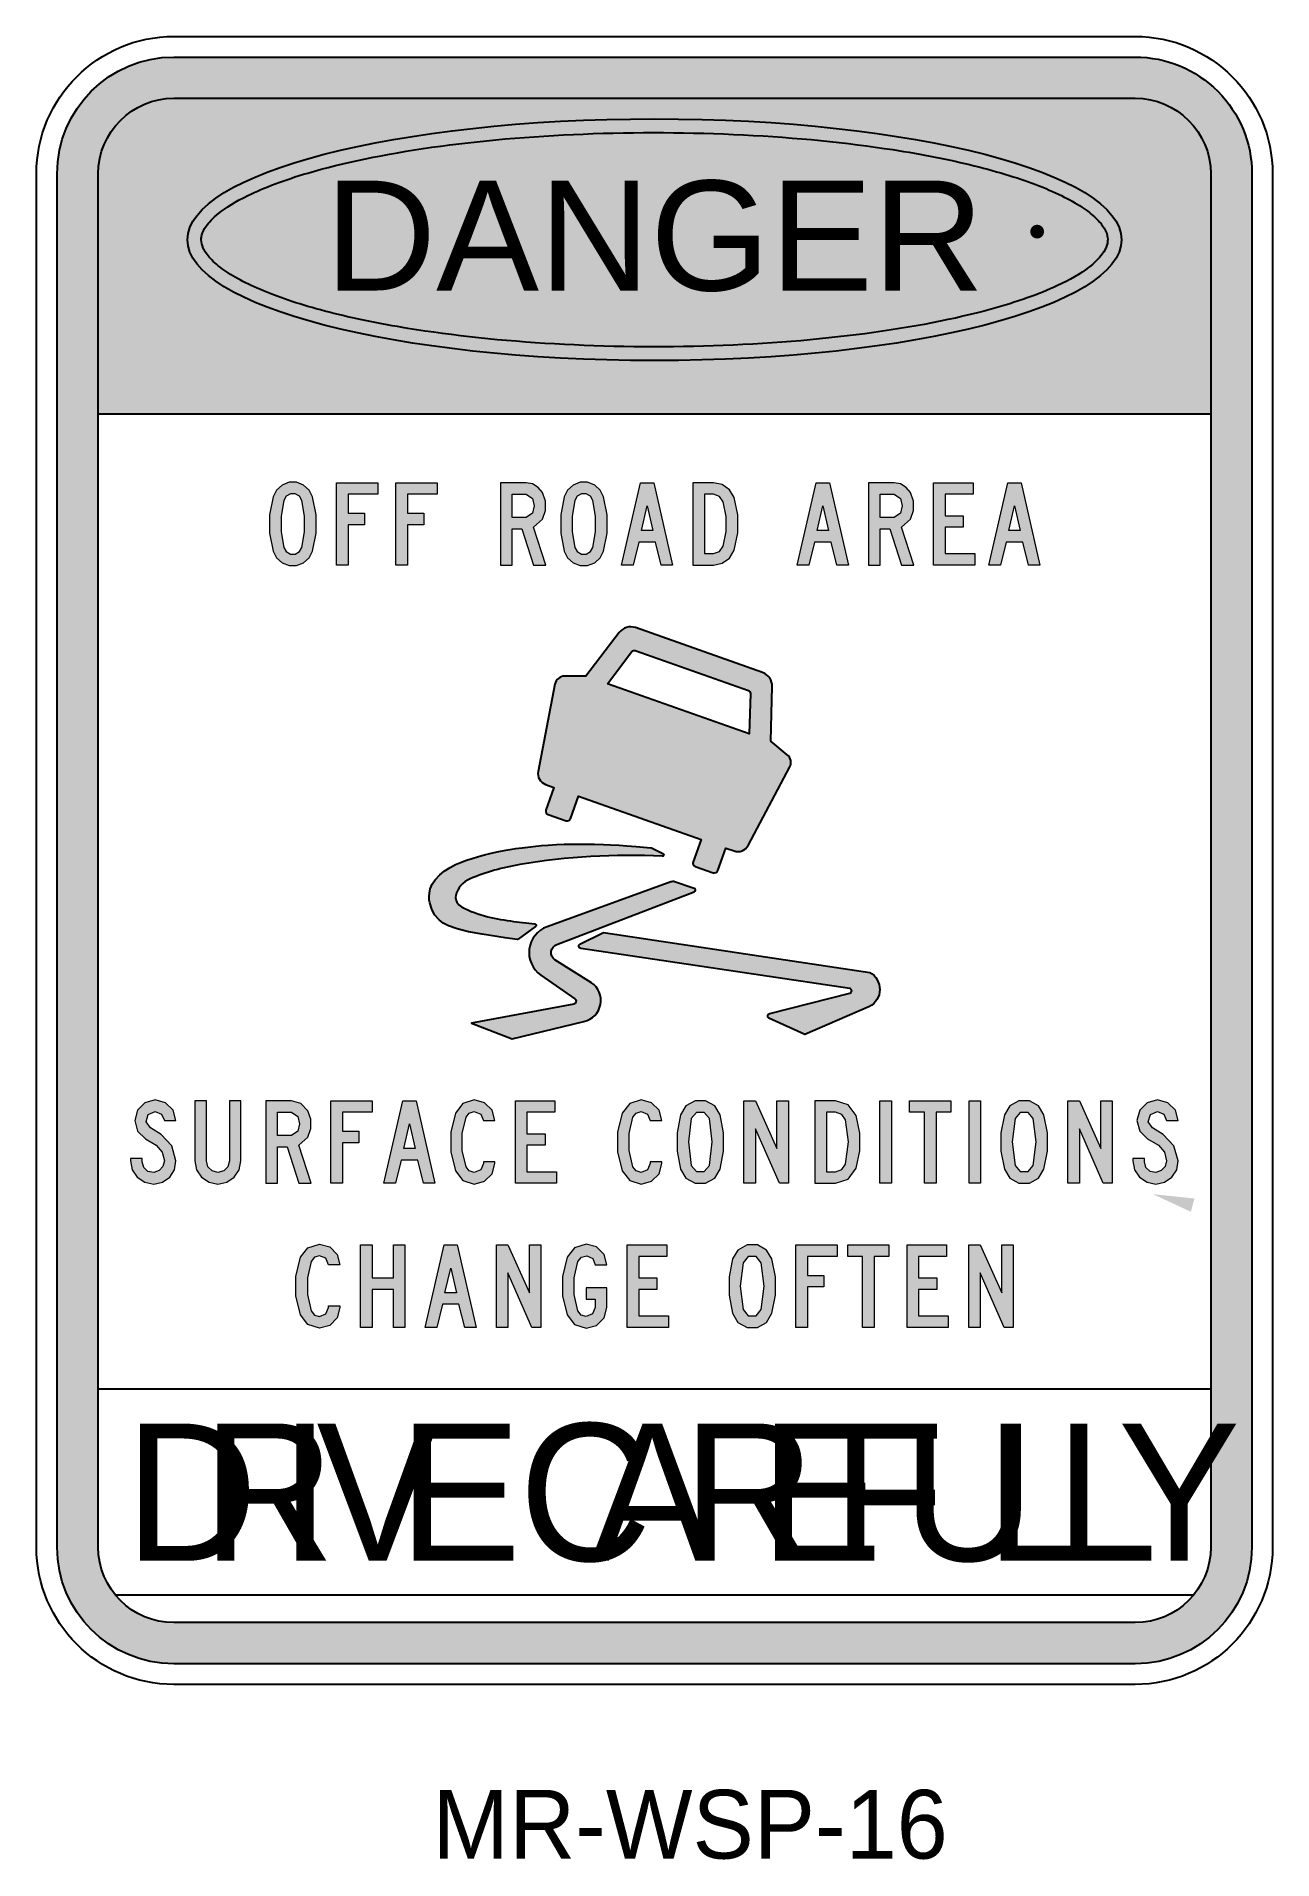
# Model space of a CAD drawing. Extents: x 140 to 359, y 73 to 259.
# Drawn here: x 140.3 to 230.3, y 126.1 to 258.9 of the extents above.
import ezdxf
from ezdxf.enums import TextEntityAlignment as Align

# ---------------------------------------------------------------- set-up
doc = ezdxf.new("R2010")
doc.units = 0
for name, color, linetype in [('2', 1, 'CONTINUOUS'), ('L25', 1, 'CONTINUOUS'), ('L35', 3, 'CONTINUOUS')]:
    doc.layers.add(name, color=color, linetype=linetype)
doc.styles.add('BSERIES', font='Bseries.shx')
doc.styles.add('SWIS721', font='swissko.ttf')

msp = doc.modelspace()

# ---------------------------------------------------------------- texts
at = {"layer": 'L25', "style": 'SWIS721', "width": 0.9365264384868073}
msp.add_text('DANGER', height=8, dxfattribs=at).set_placement((161.2793427023499, 240.3653577625395), (209.2793427023499, 240.3653577625395), align=Align.FIT)
at = {"layer": 'L25', "insert": (169.1134026827995, 131.1742977875335), "char_height": 5, "width": 80.33276599153714, "attachment_point": 1}
msp.add_mtext('MR-WSP-16', dxfattribs=at)

# ---------------------------------------------------------------- blocks, each defined once
blk = doc.blocks.new('BLK12')
at = {"layer": 'L35', "style": 'BSERIES'}
for s, p in [('C', (0, 0)), ('A', (5.222727272727269, 0)), ('R', (11.91477272727272, 0)), ('E', (17.53522727272727, 0)), ('F', (22.8125, 0)), ('U', (27.91931818181818, 0)), ('L', (33.96590909090909, 0)), ('L', (39.04431818181817, 0)), ('Y', (43.61136363636362, 0))]:
    blk.add_text(s, height=10, dxfattribs=at).set_placement(p)
blk = doc.blocks.new('BLK11')
at = {"layer": 'L35', "style": 'BSERIES'}
for s, p in [('D', (0, 0)), ('R', (5.62045454545455, 0)), ('I', (11.2409090909091, 0)), ('V', (13.93295454545455, 0)), ('E', (19.92500000000001, 0))]:
    blk.add_text(s, height=10, dxfattribs=at).set_placement(p)

# ---------------------------------------------------------------- hatches: boundary and pattern name
at = {"layer": 'L25'}
h = msp.add_hatch(color=256, dxfattribs=at)
edge = h.paths.add_edge_path(flags=16)
edge.add_line((144.77934270235, 148.856653296154), (144.7793427023499, 248.8653577625395))
edge.add_arc((150.2793427023499, 248.8653577625395), 5.5, 90, 180, ccw=False)
edge.add_line((150.2793427023499, 254.3653577625395), (220.27934270235, 254.3653577625395))
edge.add_arc((220.27934270235, 248.8653577625395), 5.5, 0, 90, ccw=False)
edge.add_line((225.77934270235, 248.8653577625395), (225.7793427023499, 148.856653296154))
edge.add_arc((220.2793427023499, 148.856653296154), 5.5, -90, 0, ccw=False)
edge.add_line((220.2793427023499, 143.356653296154), (150.27934270235, 143.356653296154))
edge.add_arc((150.27934270235, 148.856653296154), 5.5, 180, 270, ccw=False)
edge = h.paths.add_edge_path()
edge.add_line((141.77934270235, 148.856653296154), (141.7793427023499, 248.8653577625395))
edge.add_arc((150.2793427023499, 248.8653577625395), 8.499999999999972, 89.99999999999977, 179.9999999999998, ccw=False)
edge.add_line((150.2793427023499, 257.3653577625395), (220.27934270235, 257.3653577625395))
edge.add_arc((220.27934270235, 248.8653577625395), 8.5, 2.2737367544323206e-13, 90.00000000000023, ccw=False)
edge.add_line((228.77934270235, 248.8653577625395), (228.7793427023499, 148.856653296154))
edge.add_arc((220.2793427023499, 148.856653296154), 8.5, -90, 0, ccw=False)
edge.add_line((220.2793427023499, 140.356653296154), (150.27934270235, 140.356653296154))
edge.add_arc((150.27934270235, 148.856653296154), 8.5, 180, 270, ccw=False)
h = msp.add_hatch(color=256, dxfattribs=at)
edge = h.paths.add_edge_path()
edge.add_arc((220.27934270235, 248.8653577625395), 5.499999999999999, 359.9999999999997, 418.2732152906695)
edge.add_line((223.1716240282416, 253.5434672879673), (216.3062578317459, 247.6641268749827))
edge.add_ellipse((185.2793427023499, 244.0653577625395), major_axis=(-34, 0), ratio=0.2588235294117651, start_angle=0, end_angle=204.1389575096286, ccw=False)
edge.add_ellipse((185.2793427023499, 244.0653577625395), major_axis=(-34, 0), ratio=0.2588235294117651, start_angle=204.1389575096286, end_angle=360, ccw=False)
edge.add_line((216.3062578317459, 247.6641268749827), (223.1716240282416, 253.5434672879673))
edge.add_arc((220.2793427023499, 248.8653577625395), 5.499999999999999, 58.27321529066927, 89.99999999999972)
edge.add_line((220.27934270235, 254.3653577625395), (150.2793427023499, 254.3653577625395))
edge.add_arc((150.2793427023499, 248.8653577625395), 5.499999999999999, 90, 180)
edge.add_line((144.7793427023499, 248.8653577625395), (144.7793427023499, 231.3653577625394))
edge.add_line((144.7793427023499, 231.3653577625394), (225.7793427023499, 231.3653577625394))
edge.add_line((225.7793427023499, 231.3653577625394), (225.77934270235, 248.8653577625395))
h = msp.add_hatch(color=256, dxfattribs=at)
h.paths.add_polyline_path([(203.1983346366574, 225.2250731213719), (203.320690284814, 224.6854533397585), (203.1983346366574, 224.1458335581451), (202.7183240169664, 223.8446504242213), (201.6986936156621, 223.8446504242213), (201.6986936156621, 225.5262562552956), (202.7183240169664, 225.5262562552956)], flags=16)
h.paths.add_polyline_path([(200.8610280244366, 226.3670591708328), (200.8610280244366, 220.3653577625395), (201.6986936156621, 220.3653577625395), (201.6986936156621, 223.0069848329958), (202.4202782073544, 223.0069848329958), (203.2579437985799, 220.3653577625395), (204.1583558760395, 220.3653577625395), (203.2579437985799, 223.1262031568407), (203.9199192283498, 223.7254321003765), (204.1332572815458, 224.3528969627177), (204.1332572815458, 225.0180097167993), (203.9199192283498, 225.6454745791405), (203.6155987701143, 226.0282281451686), (203.1983346366574, 226.2760767657933), (202.7183240169664, 226.3670591708328)])
h.paths.add_polyline_path([(176.4024476903778, 225.2250731213719), (176.527940662846, 224.6854533397585), (176.4024476903778, 224.1458335581451), (175.9255743949985, 223.8446504242213), (174.9059439936941, 223.8446504242213), (174.9059439936941, 225.5262562552956), (175.9255743949985, 225.5262562552956)], flags=16)
h.paths.add_polyline_path([(174.065141078157, 226.3670591708328), (174.065141078157, 220.3653577625395), (174.9059439936941, 220.3653577625395), (174.9059439936941, 223.0069848329958), (175.6243912610747, 223.0069848329958), (176.4651941766119, 220.3653577625395), (177.3624689297598, 220.3653577625395), (176.4651941766119, 223.1262031568407), (177.1240322820701, 223.7254321003765), (177.3373703352662, 224.3528969627177), (177.3373703352662, 225.0180097167993), (177.1240322820701, 225.6454745791405), (176.8197118238347, 226.0282281451686), (176.4024476903778, 226.2760767657933), (175.9255743949985, 226.3670591708328)])
h.paths.add_polyline_path([(166.4476381568954, 220.3653577625395), (166.4476381568954, 226.3670591708328), (169.4469201988862, 226.3670591708328), (169.4469201988862, 225.5262562552956), (167.2884410724326, 225.5262562552956), (167.2884410724326, 224.1458335581451), (168.4868989595042, 224.1458335581451), (168.4868989595042, 223.3050306426079), (167.2884410724326, 223.3050306426079), (167.2884410724326, 220.3653577625395)])
h.paths.add_polyline_path([(195.6718936128751, 220.3653577625395), (197.0523163100257, 226.3670591708328), (198.0123375494077, 226.3670591708328), (199.3927602465583, 220.3653577625395), (198.5519573310211, 220.3653577625395), (198.1315558732525, 222.0469635936139), (196.9330979861809, 222.0469635936139), (196.5126965284123, 220.3653577625395)])
h.paths.add_polyline_path([(205.5952504108007, 220.3653577625395), (205.5952504108007, 226.3670591708328), (208.4753141289467, 226.3670591708328), (208.4753141289467, 225.5262562552956), (206.4360533263379, 225.5262562552956), (206.4360533263379, 223.9670060723778), (207.7537295372543, 223.9670060723778), (207.7537295372543, 223.1262031568407), (206.4360533263379, 223.1262031568407), (206.4360533263379, 221.2061606780767), (208.5945324527915, 221.2061606780767), (208.5945324527915, 220.3653577625395)])
h.paths.add_polyline_path([(211.9075469259529, 222.8846291848393), (211.0698813347274, 222.8846291848393), (211.490282792496, 224.6854533397585)], flags=16)
h.paths.add_polyline_path([(209.6298494756544, 220.3653577625395), (211.010272172805, 226.3670591708328), (211.9671560878753, 226.3670591708328), (213.3475787850259, 220.3653577625395), (212.5067758694887, 220.3653577625395), (212.0895117360318, 222.0469635936139), (210.8879165246485, 222.0469635936139), (210.4706523911916, 220.3653577625395)])
h.paths.add_polyline_path([(180.7978390510777, 221.6547980546506), (180.9892158340918, 222.7905094554881), (180.9892158340918, 223.9419074778842), (180.7978390510777, 225.07448155441), (180.6221488896222, 225.3850766612689), (180.314691107075, 225.5607668227244), (179.9601734598523, 225.5607668227244), (179.6527156773051, 225.3850766612689), (179.4770255158495, 225.07448155441), (179.2856487328355, 223.9419074778842), (179.2856487328355, 222.7905094554881), (179.4770255158495, 221.6547980546506), (179.6527156773051, 221.3473402721035), (179.9601734598523, 221.1716501106479), (180.314691107075, 221.1716501106479), (180.6221488896222, 221.3473402721035)], flags=16)
h.paths.add_polyline_path([(181.5758954803808, 221.3849881638439), (181.8268814253172, 222.6995270504487), (181.8268814253172, 224.0328898829237), (181.5758954803808, 225.3442914452167), (181.328046859756, 225.8337140378428), (180.923332023546, 226.2007809823124), (180.4119481607379, 226.3984324139499), (179.8629164061894, 226.3984324139499), (179.3515325433813, 226.2007809823124), (178.9468177071712, 225.8337140378428), (178.6989690865465, 225.3442914452167), (178.44798314161, 224.0328898829237), (178.44798314161, 222.6995270504487), (178.6989690865465, 221.3849881638439), (178.9468177071712, 220.8987028955295), (179.3515325433813, 220.5316359510599), (179.8629164061894, 220.3339845194225), (180.4119481607379, 220.3339845194225), (180.923332023546, 220.5316359510599), (181.328046859756, 220.8987028955295)])
h.paths.add_polyline_path([(185.1618571686605, 222.8846291848393), (184.3210542531234, 222.8846291848393), (184.741455710892, 224.6854533397585)], flags=16)
h.paths.add_polyline_path([(182.8841597183621, 220.3653577625395), (184.261445091201, 226.3670591708328), (185.221466330583, 226.3670591708328), (186.6018890277335, 220.3653577625395), (185.7610861121964, 220.3653577625395), (185.3406846544278, 222.0469635936139), (184.1422267673561, 222.0469635936139), (183.7218253095876, 220.3653577625395)])
h.paths.add_polyline_path([(188.910959721149, 221.2061606780767), (189.5697978266072, 221.2061606780767), (190.0184352031812, 221.3567522450386), (190.2882450939879, 221.7457804596901), (190.4921711742488, 222.8187453742935), (190.4921711742488, 223.9136715590788), (190.2882450939879, 224.9866364736822), (190.0184352031812, 225.3756646883338), (189.5697978266072, 225.5262562552956), (188.910959721149, 225.5262562552956)], flags=16)
h.paths.add_polyline_path([(188.0701568056118, 220.3653577625395), (189.5697978266072, 220.3653577625395), (190.2098119861952, 220.5002627079429), (190.7368824705618, 220.883016273971), (191.0694388476026, 221.4445973257664), (191.3517980356562, 222.7152136720072), (191.3517980356562, 224.0172032613651), (191.0694388476026, 225.2846822832943), (190.7368824705618, 225.8494006594013), (190.2098119861952, 226.2321542254295), (189.5697978266072, 226.3670591708328), (188.0701568056118, 226.3670591708328)])
h.paths.add_polyline_path([(159.6083506498164, 221.6547980546506), (159.7997274328305, 222.7905094554881), (159.7997274328305, 223.9419074778842), (159.6083506498164, 225.07448155441), (159.4326604883609, 225.3850766612689), (159.1252027058137, 225.5607668227244), (158.7706850585909, 225.5607668227244), (158.4632272760438, 225.3850766612689), (158.2875371145882, 225.07448155441), (158.0961603315742, 223.9419074778842), (158.0961603315742, 222.7905094554881), (158.2875371145882, 221.6547980546506), (158.4632272760438, 221.3473402721035), (158.7706850585909, 221.1716501106479), (159.1252027058137, 221.1716501106479), (159.4326604883609, 221.3473402721035)], flags=16)
h.paths.add_polyline_path([(160.3864070791195, 221.3849881638439), (160.6373930240559, 222.6995270504487), (160.6373930240559, 224.0328898829237), (160.3864070791195, 225.3442914452167), (160.1385584584947, 225.8337140378428), (159.7338436222846, 226.2007809823124), (159.2224597594766, 226.3984324139499), (158.6734280049281, 226.3984324139499), (158.16204414212, 226.2007809823124), (157.75732930591, 225.8337140378428), (157.5094806852852, 225.3442914452167), (157.2584947403487, 224.0328898829237), (157.2584947403487, 222.6995270504487), (157.5094806852852, 221.3849881638439), (157.75732930591, 220.8987028955295), (158.16204414212, 220.5316359510599), (158.6734280049281, 220.3339845194225), (159.2224597594766, 220.3339845194225), (159.7338436222846, 220.5316359510599), (160.1385584584947, 220.8987028955295)])
h.paths.add_polyline_path([(162.1244847478045, 220.3653577625395), (162.1244847478045, 226.3670591708328), (165.1237667897953, 226.3670591708328), (165.1237667897953, 225.5262562552956), (162.9652876633417, 225.5262562552956), (162.9652876633417, 224.1458335581451), (164.1637455504133, 224.1458335581451), (164.1637455504133, 223.3050306426079), (162.9652876633417, 223.3050306426079), (162.9652876633417, 220.3653577625395)])
h.paths.add_polyline_path([(197.9527283874853, 222.8846291848393), (197.1119254719481, 222.8846291848393), (197.5323269297167, 224.6854533397585)], flags=16)
h = msp.add_hatch(color=256, dxfattribs=at)
edge = h.paths.add_edge_path(flags=16)
edge.add_line((181.8532236495174, 211.7334621621806), (183.6347126883119, 214.0746877469711))
edge.add_arc((183.8022244940605, 213.9472244013836), 0.2104925403274134, 70.55060005435922, 142.7317111398456, ccw=False)
edge.add_line((183.8723130891901, 214.1457053787245), (192.1176256952355, 211.2340793645028))
edge.add_arc((192.0475371001064, 211.0355983871607), 0.2104925403282178, -1.6305110308604753, 70.55060005461019, ccw=False)
edge.add_line((192.2579444129596, 211.0296090439816), (192.174234471297, 208.0888552154732))
edge.add_line((192.174234471297, 208.0888552154732), (181.8532236495174, 211.7334621621806))
edge = h.paths.add_edge_path()
edge.add_arc((183.5411380926126, 214.8207290806467), 1.052462701639888, 70.55060005457243, 142.7317111400611)
edge.add_line((182.7035790638654, 215.4580458085827), (180.2896073982836, 212.285614150938))
edge.add_line((180.2896073982836, 212.285614150938), (178.7345202398596, 212.2856141509376))
edge.add_arc((178.7345202398594, 211.5699395138223), 0.7156746371153133, 89.99999999997954, 169.0813656645526)
edge.add_line((178.0318013453635, 211.7054988791523), (176.8052516694253, 205.3472540598218))
edge.add_arc((177.6319797805968, 205.1877724535516), 0.8419701613119516, 169.081365664582, 250.5506000546441)
edge.add_line((177.3516254000812, 204.3938485441841), (177.9580344689778, 204.1797103417142))
edge.add_line((177.9580344689778, 204.1797103417142), (177.3762991294072, 202.5323182297753))
edge.add_arc((177.614476302217, 202.448211915621), 0.2525910483930113, 160.5506000546994, 250.5506000546852)
edge.add_line((177.5303699880627, 202.2100347428113), (178.8403444385191, 201.7474500149596))
edge.add_arc((178.9244507526738, 201.9856271877698), 0.2525910483936104, 250.5506000546243, 340.5506000546447)
edge.add_line((179.1626279254841, 201.9015208736151), (179.744363265055, 203.5489129855532))
edge.add_line((179.744363265055, 203.5489129855532), (188.6760072454408, 200.3949262047477))
edge.add_line((188.6760072454408, 200.3949262047477), (188.0942719058704, 198.7475340928101))
edge.add_arc((188.3324490786806, 198.6634277786554), 0.2525910483935473, 160.5506000546262, 250.550600054614)
edge.add_line((188.2483427645258, 198.4252506058452), (189.5583172149825, 197.9626658779941))
edge.add_arc((189.6424235291371, 198.2008430508046), 0.2525910483937949, 250.5506000546802, 340.5506000546862)
edge.add_line((189.8806007019476, 198.11673673665), (190.4623360415182, 199.7641288485871))
edge.add_line((190.4623360415182, 199.7641288485871), (191.0687451104148, 199.5499906461168))
edge.add_arc((191.3490994909303, 200.3439145554847), 0.8419701613123574, 250.5506000546513, 332.0198344447218)
edge.add_line((192.0926518105291, 199.9488908845995), (195.1307210076234, 205.6674428729755))
edge.add_arc((194.4987015359648, 206.0032129932286), 0.7156746371155055, 332.0198344446632, 411.1012001092265)
edge.add_line((194.9481071030805, 206.5601912894447), (193.7378507225308, 207.5367032267163))
edge.add_line((193.7378507225308, 207.5367032267163), (193.8512802317223, 211.521513833394))
edge.add_arc((192.7992436674568, 211.5514605492901), 1.052462701640581, 358.3694889691293, 430.5506000545907)
edge.add_line((193.1496866431024, 212.5438654359998), (183.8915810682583, 215.8131339673556))
h = msp.add_hatch(color=256, dxfattribs=at)
edge = h.paths.add_edge_path()
edge.add_line((175.2821719262695, 193.1064564735151), (174.4170277208531, 193.2321958824194))
edge.add_line((174.4170277208531, 193.2321958824194), (172.7297310446684, 193.4800699978935))
edge.add_line((172.7297310446684, 193.4800699978935), (171.7408319427718, 193.6601007644385))
edge.add_line((171.7408319427718, 193.6601007644385), (170.9027459974972, 193.8715962916789))
edge.add_line((170.9027459974972, 193.8715962916789), (170.2837387301928, 194.0923547437819))
edge.add_line((170.2837387301928, 194.0923547437819), (169.8962847927919, 194.2962802794801))
edge.add_line((169.8962847927919, 194.2962802794801), (169.5911427908858, 194.5286574567756))
edge.add_line((169.5911427908858, 194.5286574567756), (169.2707311390573, 194.9058463749931))
edge.add_line((169.2707311390573, 194.9058463749931), (169.0545422166099, 195.3128535944733))
edge.add_line((169.0545422166099, 195.3128535944733), (168.9172299898304, 195.7639619113963))
edge.add_line((168.9172299898304, 195.7639619113963), (168.8830752724785, 195.9855404275828))
edge.add_line((168.8830752724785, 195.9855404275828), (168.8706419625355, 196.2594650183374))
edge.add_line((168.8706419625355, 196.2594650183374), (168.8862990688281, 196.4831306912284))
edge.add_line((168.8862990688281, 196.4831306912284), (168.9499314020003, 196.7875569914245))
edge.add_line((168.9499314020003, 196.7875569914245), (169.0900653281913, 197.1256403566756))
edge.add_line((169.0900653281913, 197.1256403566756), (169.297470944787, 197.4438515260308))
edge.add_line((169.297470944787, 197.4438515260308), (169.6482332638964, 197.8201637188911))
edge.add_line((169.6482332638964, 197.8201637188911), (169.9572379051798, 198.0716562637197))
edge.add_line((169.9572379051798, 198.0716562637197), (170.3896636325614, 198.3496879351555))
edge.add_line((170.3896636325614, 198.3496879351555), (170.7995012636231, 198.5587426282647))
edge.add_line((170.7995012636231, 198.5587426282647), (171.1462520302638, 198.7072732461161))
edge.add_line((171.1462520302638, 198.7072732461161), (171.5909543872224, 198.8724770593785))
edge.add_line((171.5909543872224, 198.8724770593785), (172.0007448670189, 199.0088777376335))
edge.add_line((172.0007448670189, 199.0088777376335), (172.464838668874, 199.1489605014502))
edge.add_line((172.464838668874, 199.1489605014502), (172.8921176150847, 199.2654723597521))
edge.add_line((172.8921176150847, 199.2654723597521), (173.3913137709487, 199.3877284641055))
edge.add_line((173.3913137709487, 199.3877284641055), (173.9530530756065, 199.5090404918329))
edge.add_line((173.9530530756065, 199.5090404918329), (174.4556135176037, 199.6043843429979))
edge.add_line((174.4556135176037, 199.6043843429979), (175.179690695867, 199.722328224348))
edge.add_line((175.179690695867, 199.722328224348), (175.8530928449877, 199.8140155094088))
edge.add_line((175.8530928449877, 199.8140155094088), (176.4415555702381, 199.8814245700846))
edge.add_line((176.4415555702381, 199.8814245700846), (177.057642451071, 199.9397985831219))
edge.add_line((177.057642451071, 199.9397985831219), (177.527710161407, 199.9761929582392))
edge.add_line((177.527710161407, 199.9761929582392), (178.1489138020555, 200.0137954615318))
edge.add_line((178.1489138020555, 200.0137954615318), (178.7001890883251, 200.0374399315681))
edge.add_line((178.7001890883251, 200.0374399315681), (179.3803691334024, 200.0544003576809))
edge.add_line((179.3803691334024, 200.0544003576809), (180.2339184861205, 200.057245512808))
edge.add_line((180.2339184861205, 200.057245512808), (180.8995068323384, 200.0457241677922))
edge.add_line((180.8995068323384, 200.0457241677922), (181.5567272649577, 200.0231004632427))
edge.add_line((181.5567272649577, 200.0231004632427), (182.0719491427605, 199.9984829644761))
edge.add_line((182.0719491427605, 199.9984829644761), (182.6954681131789, 199.9619579255508))
edge.add_line((182.6954681131789, 199.9619579255508), (183.2760956559355, 199.9226015719915))
edge.add_line((183.2760956559355, 199.9226015719915), (183.9559454315827, 199.8717054531641))
edge.add_line((183.9559454315827, 199.8717054531641), (184.4881827289283, 199.8294835504715))
edge.add_line((184.4881827289283, 199.8294835504715), (185.0218028433057, 199.7861301873484))
edge.add_arc((185.0133502198815, 199.6825274936485), 0.10394693350272, 63.43267902525071, 85.3357452950562, ccw=False)
edge.add_line((185.059840384883, 199.7754986157389), (185.8970708760834, 199.3568419106175))
edge.add_arc((185.850580711116, 199.263870788518), 0.1039469334956101, -91.55001264020302, 63.432679044363226, ccw=False)
edge.add_arc((183.3333277729198, 152.604553134274), 46.62326135154704, 86.90847883430546, 99.69307146961714)
edge.add_arc((178.3745361171087, 181.4947786153165), 17.31058108770311, 99.61447318315636, 112.1556036728737)
edge.add_arc((172.561881894301, 195.866249154584), 1.80853392781854, 113.307276342868, 166.1648579155882)
edge.add_arc((171.6211297796378, 196.203149848457), 0.820894718316534, 173.3142013117886, 242.0658222501535)
edge.add_arc((174.9560301018074, 202.5167193025968), 7.96111223972833, 242.1471215182778, 256.8130114250544)
edge.add_arc((177.2882531176626, 212.2670594035829), 17.98645233951371, 256.6652642954088, 262.770812682853)
edge.add_line((175.0248628633191, 194.4235863022458), (176.5672625543627, 194.2405150791278))
edge.add_arc((176.5550108351581, 194.1372926960914), 0.103946933495815, -53.582731868477026, 83.23109066385132, ccw=False)
edge.add_line((176.6167201217103, 194.0536450485669), (175.3588436773142, 193.1256732495758))
edge.add_arc((175.2971343907614, 193.2093208971012), 0.1039469334967437, 261.72390725240007, 306.4172681314802, ccw=False)
h = msp.add_hatch(color=256, dxfattribs=at)
edge = h.paths.add_edge_path()
edge.add_arc((179.8056688830089, 188.6686966584131), 1.565368338191556, 282.4516959238755, 415.5281098497726)
edge.add_line((180.6916702500516, 189.959192536675), (178.0244204354298, 191.6317420971201))
edge.add_arc((178.3865490723462, 192.1490687213417), 0.6314776209838556, 109.92558065960529, 235.007979804316, ccw=False)
edge.add_line((178.1713419262182, 192.7427436071663), (188.1713683915708, 196.5857549381624))
edge.add_arc((188.1283269623453, 196.7044899153274), 0.1262955241968088, 289.9255806595559, 433.3007557620198)
edge.add_line((188.1646177141881, 196.8254590881064), (186.7408284218018, 197.3043689017197))
edge.add_arc((186.6198592489923, 196.9011383257899), 0.4209850806559289, 73.30075576202866, 109.925580659566)
edge.add_line((186.4763878182405, 197.2969215830064), (177.4615398468415, 194.0290391931203))
edge.add_arc((178.1430291429139, 192.1490687213417), 1.999679133116238, 109.925580659602, 235.0079798043151)
edge.add_line((176.9962884593448, 190.5108677446395), (179.4759941481443, 188.7750737626661))
edge.add_arc((179.3552846025053, 188.6026315545921), 0.2104925403282197, -79.38034472128089, 55.00797980428831, ccw=False)
edge.add_line((179.3940759644106, 188.395744291148), (171.964686279049, 187.0027337247942))
edge.add_line((171.964686279049, 187.0027337247942), (174.9234539532664, 185.8731917822865))
edge.add_line((174.9234539532664, 185.8731917822865), (180.1431880563582, 187.1401487063245))
h = msp.add_hatch(color=256, dxfattribs=at)
edge = h.paths.add_edge_path()
edge.add_arc((199.4736467233952, 189.3579759084965), 0.1683940322624729, 283.6269948595339, 441.5373863480665)
edge.add_line((199.4984282681733, 189.5245364834836), (179.9098443096898, 192.45202529972))
edge.add_arc((179.9346258544676, 192.6185858747067), 0.1683940322619746, 120.17321764148559, 261.5373863481394, ccw=False)
edge.add_line((179.8499883372658, 192.7641641724827), (181.5636653121583, 193.6241204894532))
edge.add_line((181.5636653121583, 193.6241204894532), (200.9686207648018, 190.7020791186473))
edge.add_arc((200.25207919405, 189.4656408539875), 1.429059622594622, -61.02866691333293, 59.90682018775112, ccw=False)
edge.add_line((200.9442756034521, 188.2154106608866), (196.2194425977304, 186.1739863655076))
edge.add_line((196.2194425977304, 186.1739863655076), (193.6119076277232, 187.3679926018869))
edge.add_arc((193.7169918557865, 187.5256189440211), 0.1894432862950374, 103.62699485953362, 236.30993248059082, ccw=False)
edge.add_line((193.6723590126828, 187.7097294218292), (199.5133203617098, 189.1943221504446))
h = msp.add_hatch(color=256, dxfattribs=at)
h.paths.add_polyline_path([(221.7873896502378, 176.1360235465465), (221.3712987867769, 176.2184920059712), (221.0601677807656, 176.5071316139576), (220.947710790641, 176.919473911081), (220.947710790641, 177.1593821566801), (220.1080319310443, 177.1593821566801), (220.1080319310443, 176.9794509724807), (220.2354831865188, 176.3346975624332), (220.5990941212549, 175.7874068771603), (221.1426362401903, 175.4237959424242), (221.7873896502378, 175.2963446869497), (222.4208973612729, 175.4275445087617), (222.9531937811958, 175.7949040098353), (223.301810450582, 176.3384461287707), (223.4067703080316, 176.9794509724807), (223.1031364346953, 178.0702837766891), (222.3271832028358, 178.8987169372734), (221.5474814046387, 179.3785334284715), (221.2326018322899, 179.8358585216448), (221.3900416184643, 180.3681549415678), (221.9073437730374, 180.578074656467), (222.3609202998731, 180.3719035079052), (222.5670914484348, 179.9183269810695), (223.4067703080316, 179.9183269810695), (223.2080962921449, 180.6680402485666), (222.660805606872, 181.219079500177), (221.9073437730374, 181.4177535160638), (221.1576305055402, 181.219079500177), (220.6065912539298, 180.6680402485666), (220.4079172380431, 179.9183269810695), (220.6178369529423, 179.1498708818849), (221.1876190362401, 178.5988316302746), (221.9673208344371, 178.1190151390764), (222.4096516622604, 177.6242043825283), (222.5670914484348, 176.9794509724807), (222.4658801573227, 176.5746058080323), (222.1809891156738, 176.270971934696)])
h.paths.add_polyline_path([(184.3129719743939, 181.4177535160638), (183.4732931147971, 181.1553538724397), (182.9334995621992, 180.4581205336674), (182.5961285918254, 179.0711509887977), (182.5961285918254, 177.6429472142157), (182.9334995621992, 176.255977669346), (183.4732931147971, 175.5587443305737), (184.3129719743939, 175.2963446869497), (185.0664338082285, 175.4950187028364), (185.6137244935014, 176.0460579544468), (185.8123985093881, 176.7995197882814), (185.8123985093881, 176.919473911081), (184.9727196497913, 176.919473911081), (184.9727196497913, 176.7995197882814), (184.7815427665796, 176.3309489960957), (184.3129719743939, 176.1360235465465), (183.9493610396578, 176.2522291030085), (183.7132013603962, 176.5596115426823), (183.4395560177597, 177.7479070716653), (183.4395560177597, 178.9699396976856), (183.7132013603962, 180.1582352266686), (183.9493610396578, 180.4618691000049), (184.3129719743939, 180.578074656467), (184.7815427665796, 180.3868977732552), (184.9727196497913, 179.9183269810695), (185.8123985093881, 179.9183269810695), (185.6137244935014, 180.6680402485666), (185.0664338082285, 181.219079500177)])
h.paths.add_polyline_path([(172.1601199082654, 181.4177535160638), (171.3204410486687, 181.1553538724397), (170.7806474960707, 180.4581205336674), (170.443276525697, 179.0711509887977), (170.443276525697, 177.6429472142157), (170.7806474960707, 176.255977669346), (171.3204410486687, 175.5587443305737), (172.1601199082654, 175.2963446869497), (172.9098331757626, 175.4950187028364), (173.460872427373, 176.0460579544468), (173.6595464432597, 176.7995197882814), (173.6595464432597, 176.919473911081), (172.8198675836629, 176.919473911081), (172.8198675836629, 176.7995197882814), (172.6286907004512, 176.3309489960957), (172.1601199082654, 176.1360235465465), (171.7927604071919, 176.2522291030085), (171.5603492942678, 176.5596115426823), (171.2829553852938, 177.7479070716653), (171.2829553852938, 178.9699396976856), (171.5603492942678, 180.1582352266686), (171.7927604071919, 180.4618691000049), (172.1601199082654, 180.578074656467), (172.6286907004512, 180.3868977732552), (172.8198675836629, 179.9183269810695), (173.6595464432597, 179.9183269810695), (173.460872427373, 180.6680402485666), (172.9098331757626, 181.219079500177)])
h.paths.add_polyline_path([(156.9784262414486, 181.357776454664), (156.9784262414486, 175.3563217483495), (157.8181051010454, 175.3563217483495), (157.8181051010454, 177.9990610162768), (158.5378298378427, 177.9990610162768), (159.3775086974394, 175.3563217483495), (160.277164618436, 175.3563217483495), (159.3775086974394, 178.1190151390764), (160.0372563728369, 178.7187857530741), (160.2509246540736, 179.3447963314342), (160.2509246540736, 180.0082925731691), (160.0372563728369, 180.6380517178667), (159.5386970499513, 181.1628510051147), (158.8377151448415, 181.357776454664)])
h.paths.add_polyline_path([(159.3175316360397, 180.2182122880683), (159.4412343251767, 179.6784187354704), (159.3175316360397, 179.1386251828725), (158.8377151448415, 178.8387398758736), (157.8181051010454, 178.8387398758736), (157.8181051010454, 180.5180975950672), (158.8377151448415, 180.5180975950672)], flags=16)
h.paths.add_polyline_path([(153.492259547587, 176.1360235465465), (153.0724201177886, 176.2484805366711), (152.7612891117773, 176.5558629763449), (152.6525806879902, 176.9794509724807), (152.6525806879902, 181.357776454664), (151.8129018283934, 181.357776454664), (151.8129018283934, 176.9794509724807), (151.9366045175304, 176.3346975624332), (152.3002154522665, 175.7874068771603), (152.8475061375395, 175.4237959424242), (153.492259547587, 175.2963446869497), (154.1370129576345, 175.4237959424242), (154.6805550765699, 175.7874068771603), (155.044166011306, 176.3346975624332), (155.1716172667805, 176.9794509724807), (155.1716172667805, 181.357776454664), (154.3319384071837, 181.357776454664), (154.3319384071837, 176.9794509724807), (154.2194814170592, 176.5558629763449), (153.9120989773854, 176.2484805366711)])
h.paths.add_polyline_path([(148.8140487584049, 176.1360235465465), (148.397957894944, 176.2184920059712), (148.0868268889327, 176.5071316139576), (147.9743698988081, 176.919473911081), (147.9743698988081, 177.1593821566801), (147.1346910392113, 177.1593821566801), (147.1346910392113, 176.9794509724807), (147.2583937283484, 176.3346975624332), (147.6220046630845, 175.7874068771603), (148.1692953483574, 175.4237959424242), (148.8140487584049, 175.2963446869497), (149.44755646944, 175.4275445087617), (149.9798528893629, 175.7949040098353), (150.3247209924116, 176.3384461287707), (150.4334294161987, 176.9794509724807), (150.1260469765249, 178.0702837766891), (149.3538423110028, 178.8987169372734), (148.5741405128058, 179.3785334284715), (148.2555123741195, 179.8358585216448), (148.4167007266314, 180.3681549415678), (148.9340028812044, 180.578074656467), (149.3875794080402, 180.3719035079052), (149.5937505566019, 179.9183269810695), (150.4334294161987, 179.9183269810695), (150.234755400312, 180.6680402485666), (149.6837161487016, 181.219079500177), (148.9340028812044, 181.4177535160638), (148.1805410473698, 181.219079500177), (147.6332503620969, 180.6680402485666), (147.4345763462102, 179.9183269810695), (147.6407474947719, 179.1498708818849), (148.2142781444072, 178.5988316302746), (148.9939799426042, 178.1190151390764), (149.4363107704275, 177.6242043825283), (149.5937505566019, 176.9794509724807), (149.4887906991523, 176.5746058080323), (149.2076482238409, 176.270971934696)])
h.paths.add_polyline_path([(189.2760738052249, 176.649577134782), (189.4897420864615, 178.3589233846754), (189.2760738052249, 180.0682696345689), (188.9049657378138, 180.5106004623922), (188.327686521841, 180.5106004623922), (187.9565784544299, 180.0682696345689), (187.7429101731932, 178.3589233846754), (187.9565784544299, 176.649577134782), (188.327686521841, 176.2034977406212), (188.9049657378138, 176.2034977406212)], flags=16)
h.paths.add_polyline_path([(190.0557756034219, 176.3796803584831), (190.3031809816959, 177.691678576603), (190.3031809816959, 179.0261681927479), (190.0557756034219, 180.3381664108679), (189.6621761379859, 180.9904169535904), (188.9986798962509, 181.3652735873389), (188.2339723634038, 181.3652735873389), (187.5704761216689, 180.9904169535904), (187.1768766562329, 180.3381664108679), (186.9294712779588, 179.0261681927479), (186.9294712779588, 177.691678576603), (187.1768766562329, 176.3796803584831), (187.5704761216689, 175.7236812494231), (188.2339723634038, 175.3488246156745), (188.9986798962509, 175.3488246156745), (189.6621761379859, 175.7236812494231)])
h.paths.add_polyline_path([(191.7951103840152, 175.3563217483495), (191.7951103840152, 181.357776454664), (192.6310406772745, 181.357776454664), (194.1904442736685, 177.8791068934773), (194.1904442736685, 181.357776454664), (195.0301231332653, 181.357776454664), (195.0301231332653, 175.3563217483495), (194.3703754578679, 175.3563217483495), (192.6310406772745, 179.3185563670718), (192.6310406772745, 175.3563217483495)])
h.paths.add_polyline_path([(197.8003136566672, 176.1960006079462), (198.4600613320647, 176.1960006079462), (198.909889292563, 176.3496918277831), (199.1797860688619, 176.7395427268817), (199.4084486154485, 178.3589233846754), (199.1797860688619, 179.9783040424693), (198.909889292563, 180.3681549415678), (198.4600613320647, 180.5180975950672), (197.8003136566672, 180.5180975950672)], flags=16)
h.paths.add_polyline_path([(196.9606347970704, 175.3563217483495), (198.4600613320647, 175.3563217483495), (199.3822086510862, 175.6562070553483), (199.9594878670589, 176.4396574198828), (200.2406303423704, 177.706672841953), (200.2406303423704, 179.0074253610605), (199.9594878670589, 180.2781893494681), (199.3822086510862, 181.0578911476651), (198.4600613320647, 181.357776454664), (196.9606347970704, 181.357776454664)])
h.paths.add_polyline_path([(201.6950740813148, 175.3563217483495), (201.6950740813148, 181.357776454664), (202.5347529409116, 181.357776454664), (202.5347529409116, 175.3563217483495)])
h.paths.add_polyline_path([(204.9375839632399, 175.3563217483495), (204.9375839632399, 180.5180975950672), (203.857996858044, 180.5180975950672), (203.857996858044, 181.357776454664), (206.8568499280325, 181.357776454664), (206.8568499280325, 180.5180975950672), (205.7772628228366, 180.5180975950672), (205.7772628228366, 175.3563217483495)])
h.paths.add_polyline_path([(208.1800938451649, 175.3563217483495), (208.1800938451649, 181.357776454664), (209.0197727047617, 181.357776454664), (209.0197727047617, 175.3563217483495)])
h.paths.add_polyline_path([(212.8545560680095, 176.649577134782), (213.0719729155837, 178.3589233846754), (212.8545560680095, 180.0682696345689), (212.4871965669359, 180.5106004623922), (211.9061687846257, 180.5106004623922), (211.5350607172146, 180.0682696345689), (211.3213924359779, 178.3589233846754), (211.5350607172146, 176.649577134782), (211.9061687846257, 176.2034977406212), (212.4871965669359, 176.2034977406212)], flags=16)
h.paths.add_polyline_path([(213.6342578662066, 176.3796803584831), (213.8854118108181, 177.691678576603), (213.8854118108181, 179.0261681927479), (213.6342578662066, 180.3381664108679), (213.2406584007705, 180.9904169535904), (212.5771621590356, 181.3652735873389), (211.816203192526, 181.3652735873389), (211.1489583844536, 180.9904169535904), (210.7553589190176, 180.3381664108679), (210.5079535407435, 179.0261681927479), (210.5079535407435, 177.691678576603), (210.7553589190176, 176.3796803584831), (211.1489583844536, 175.7236812494231), (211.816203192526, 175.3488246156745), (212.5771621590356, 175.3488246156745), (213.2406584007705, 175.7236812494231)])
h.paths.add_polyline_path([(215.3735926467999, 175.3563217483495), (215.3735926467999, 181.357776454664), (216.2132715063967, 181.357776454664), (217.7726751027907, 177.8791068934773), (217.7726751027907, 181.357776454664), (218.6123539623875, 181.357776454664), (218.6123539623875, 175.3563217483495), (217.95260628699, 175.3563217483495), (216.2132715063967, 179.3185563670718), (216.2132715063967, 175.3563217483495)])
h.paths.add_polyline_path([(161.7166140920305, 175.3563217483495), (161.7166140920305, 181.357776454664), (164.715467162019, 181.357776454664), (164.715467162019, 180.5180975950672), (162.5562929516273, 180.5180975950672), (162.5562929516273, 179.1386251828725), (163.7558341796227, 179.1386251828725), (163.7558341796227, 178.2989463232757), (162.5562929516273, 178.2989463232757), (162.5562929516273, 175.3563217483495)])
h.paths.add_polyline_path([(167.8567657528319, 177.8791068934773), (167.0170868932352, 177.8791068934773), (167.4369263230335, 179.6784187354704)], flags=16)
h.paths.add_polyline_path([(165.5776374196407, 175.3563217483495), (166.9571098318354, 181.357776454664), (167.9167428142317, 181.357776454664), (169.2962152264264, 175.3563217483495), (168.4565363668297, 175.3563217483495), (168.0366969370313, 177.0394280338805), (166.8371557090358, 177.0394280338805), (166.4173162792374, 175.3563217483495)])
h.paths.add_polyline_path([(175.1552244119165, 175.3563217483495), (175.1552244119165, 181.357776454664), (178.0341233591054, 181.357776454664), (178.0341233591054, 180.5180975950672), (175.9949032715132, 180.5180975950672), (175.9949032715132, 178.9586939986732), (177.3143986223082, 178.9586939986732), (177.3143986223082, 178.1190151390764), (175.9949032715132, 178.1190151390764), (175.9949032715132, 176.1960006079462), (178.1540774819049, 176.1960006079462), (178.1540774819049, 175.3563217483495)])
h = msp.add_hatch(color=256, dxfattribs=at)
h.paths.add_polyline_path([(162.3763617674279, 166.2997854769842), (162.1776877515412, 165.5463236431495), (161.6303970662683, 164.9952843915391), (160.8769352324337, 164.7966103756524), (160.0372563728369, 165.0627585856139), (159.497462820239, 165.7599919243862), (159.1600918498653, 167.1432129029184), (159.1600918498653, 168.5714166775005), (159.497462820239, 169.9583862223701), (160.0372563728369, 170.6556195611425), (160.8769352324337, 170.9180192047665), (161.6303970662683, 170.7193451888797), (162.1776877515412, 170.1683059372693), (162.3763617674279, 169.4185926697722), (161.5366829078311, 169.4185926697722), (161.3455060246194, 169.8871634619579), (160.8769352324337, 170.0783403451697), (160.5133242976976, 169.9621347887076), (160.277164618436, 169.6585009153713), (160.0035192757995, 168.4702053863883), (160.0035192757995, 167.248172760368), (160.277164618436, 166.0598772313851), (160.5133242976976, 165.7524947917113), (160.8769352324337, 165.6400378015867), (161.3455060246194, 165.8312146847985), (161.5366829078311, 166.2997854769842), (161.5366829078311, 166.4197395997837), (162.3763617674279, 166.4197395997837)])
h.paths.add_polyline_path([(180.3020059932842, 170.9180192047665), (179.4623271336874, 170.6556195611425), (178.9225335810895, 169.9583862223701), (178.5851626107158, 168.5714166775005), (178.5851626107158, 167.1432129029184), (178.9225335810895, 165.7599919243862), (179.4623271336874, 165.0627585856139), (180.3020059932842, 164.7966103756524), (181.0554678271189, 164.9952843915391), (181.6027585123917, 165.5463236431495), (181.8014325282785, 166.2997854769842), (181.8014325282785, 167.7392349505786), (180.3020059932842, 167.7392349505786), (180.3020059932842, 166.8995560909819), (180.9617536686817, 166.8995560909819), (180.9617536686817, 166.2997854769842), (180.7668282191325, 165.8349632511359), (180.3020059932842, 165.6400378015867), (179.9346464922106, 165.7524947917113), (179.7022353792865, 166.0598772313851), (179.4248414703126, 167.248172760368), (179.4248414703126, 168.4702053863883), (179.7022353792865, 169.6585009153713), (179.9608864565731, 169.9808776203951), (180.361983054684, 170.0783403451697), (180.7893196171574, 169.864672063933), (180.9617536686817, 169.4185926697722), (181.8014325282785, 169.4185926697722), (181.6027585123917, 170.1683059372693), (181.0554678271189, 170.7193451888797)])
h.paths.add_polyline_path([(193.0546286734104, 166.1498428234847), (193.2720455209845, 167.8591890733782), (193.0546286734104, 169.5685353232716), (192.6872691723368, 170.0146147174324), (192.1062413900265, 170.0146147174324), (191.7351333226154, 169.5685353232716), (191.5214650413787, 167.8591890733782), (191.7351333226154, 166.1498428234847), (192.1062413900265, 165.7037634293239), (192.6872691723368, 165.7037634293239)], flags=16)
h.paths.add_polyline_path([(193.8343304716074, 165.8799460471858), (194.0854844162189, 167.1919442653058), (194.0854844162189, 168.5264338814506), (193.8343304716074, 169.8384320995706), (193.4407310061714, 170.4906826422931), (192.7772347644365, 170.8655392760417), (192.0162757979269, 170.8655392760417), (191.3527795561919, 170.4906826422931), (190.9554315244184, 169.8384320995706), (190.7080261461444, 168.5264338814506), (190.7080261461444, 167.1919442653058), (190.9554315244184, 165.8799460471858), (191.3527795561919, 165.2239469381258), (192.0162757979269, 164.8490903043772), (192.7772347644365, 164.8490903043772), (193.4407310061714, 165.2239469381258)])
h.paths.add_polyline_path([(195.5736652522007, 164.8565874370522), (195.5736652522007, 170.8580421433667), (198.5725183221892, 170.8580421433667), (198.5725183221892, 170.0183632837699), (196.4133441117975, 170.0183632837699), (196.4133441117975, 168.6388908715752), (197.6128853397929, 168.6388908715752), (197.6128853397929, 167.7992120119784), (196.4133441117975, 167.7992120119784), (196.4133441117975, 164.8565874370522)])
h.paths.add_polyline_path([(200.4280586592446, 164.8565874370522), (200.4280586592446, 170.0183632837699), (199.3484715540488, 170.0183632837699), (199.3484715540488, 170.8580421433667), (202.3473246240373, 170.8580421433667), (202.3473246240373, 170.0183632837699), (201.2677375188414, 170.0183632837699), (201.2677375188414, 164.8565874370522)])
h.paths.add_polyline_path([(203.6705685411697, 164.8565874370522), (203.6705685411697, 170.8580421433667), (206.5494674883587, 170.8580421433667), (206.5494674883587, 170.0183632837699), (204.5102474007665, 170.0183632837699), (204.5102474007665, 168.4589596873759), (205.8297427515614, 168.4589596873759), (205.8297427515614, 167.6192808277791), (204.5102474007665, 167.6192808277791), (204.5102474007665, 165.7000148629864), (206.6694216111582, 165.7000148629864), (206.6694216111582, 164.8565874370522)])
h.paths.add_polyline_path([(208.1613510134775, 164.8565874370522), (208.1613510134775, 170.8580421433667), (209.0010298730743, 170.8580421433667), (210.5604334694683, 167.37937258218), (210.5604334694683, 170.8580421433667), (211.4001123290651, 170.8580421433667), (211.4001123290651, 164.8565874370522), (210.7403646536676, 164.8565874370522), (209.0010298730743, 168.8188220557745), (209.0010298730743, 164.8565874370522)])
h.paths.add_polyline_path([(163.8720397360847, 164.8565874370522), (163.8720397360847, 170.8580421433667), (164.7117185956815, 170.8580421433667), (164.7117185956815, 168.4589596873759), (166.2711221920755, 168.4589596873759), (166.2711221920755, 170.8580421433667), (167.1108010516723, 170.8580421433667), (167.1108010516723, 164.8565874370522), (166.2711221920755, 164.8565874370522), (166.2711221920755, 167.6192808277791), (164.7117185956815, 167.6192808277791), (164.7117185956815, 164.8565874370522)])
h.paths.add_polyline_path([(170.8593673891579, 167.37937258218), (170.0196885295612, 167.37937258218), (170.4395279593595, 169.1786844241731)], flags=16)
h.paths.add_polyline_path([(168.5802390559667, 164.8565874370522), (169.9597114681614, 170.8580421433667), (170.9193444505577, 170.8580421433667), (172.2988168627524, 164.8565874370522), (171.4591380031556, 164.8565874370522), (171.0392985733573, 166.5396937225833), (169.8397573453618, 166.5396937225833), (169.4199179155634, 164.8565874370522)])
h.paths.add_polyline_path([(173.7682548670468, 164.8565874370522), (173.7682548670468, 170.8580421433667), (174.6079337266436, 170.8580421433667), (176.1673373230376, 167.37937258218), (176.1673373230376, 170.8580421433667), (177.0070161826343, 170.8580421433667), (177.0070161826343, 164.8565874370522), (176.3472685072369, 164.8565874370522), (174.6079337266436, 168.8188220557745), (174.6079337266436, 164.8565874370522)])
h.paths.add_polyline_path([(183.2971104969353, 164.8565874370522), (183.2971104969353, 170.8580421433667), (186.1760094441242, 170.8580421433667), (186.1760094441242, 170.0183632837699), (184.1367893565321, 170.0183632837699), (184.1367893565321, 168.4589596873759), (185.456284707327, 168.4589596873759), (185.456284707327, 167.6192808277791), (184.1367893565321, 167.6192808277791), (184.1367893565321, 165.7000148629864), (186.2959635669238, 165.7000148629864), (186.2959635669238, 164.8565874370522)])

# ---------------------------------------------------------------- linework, layer by layer
at = {"layer": '2'}
for points in [[(141.77934270235, 148.856653296154), (141.7793427023499, 248.8653577625395, -0.4142135623730951), (150.2793427023499, 257.3653577625395), (220.27934270235, 257.3653577625395, -0.4142135623730951), (228.77934270235, 248.8653577625395), (228.7793427023499, 148.856653296154, -0.4142135623730951), (220.2793427023499, 140.356653296154), (150.27934270235, 140.356653296154, -0.4142135623730951)], [(144.77934270235, 148.856653296154), (144.7793427023499, 248.8653577625395, -0.4142135623730951), (150.2793427023499, 254.3653577625395), (220.27934270235, 254.3653577625395, -0.4142135623730951), (225.77934270235, 248.8653577625395), (225.7793427023499, 148.856653296154, -0.4142135623730951), (220.2793427023499, 143.356653296154), (150.27934270235, 143.356653296154, -0.4142135623730951)], [(183.8915810682583, 215.8131339673556, 0.3257935955012428), (182.7035790638654, 215.4580458085827), (180.2896073982836, 212.285614150938), (178.7345202398596, 212.2856141509376, 0.3594375276627016), (178.0318013453635, 211.7054988791523), (176.8052516694253, 205.3472540598218, 0.3712473171965299), (177.3516254000812, 204.3938485441841), (177.9580344689778, 204.1797103417142), (177.3762991294072, 202.5323182297753, 0.4142135623730227), (177.5303699880627, 202.2100347428113), (178.8403444385191, 201.7474500149596, 0.4142135623731609), (179.1626279254841, 201.9015208736151), (179.744363265055, 203.5489129855532), (188.6760072454408, 200.3949262047477), (188.0942719058704, 198.7475340928101, 0.4142135623730227), (188.2483427645258, 198.4252506058452), (189.5583172149825, 197.9626658779941, 0.4142135623731535), (189.8806007019476, 198.11673673665), (190.4623360415182, 199.7641288485871), (191.0687451104148, 199.5499906461168, 0.3712473171965722), (192.0926518105291, 199.9488908845995), (195.1307210076234, 205.6674428729755, 0.3594375276626592), (194.9481071030805, 206.5601912894447), (193.7378507225308, 207.5367032267163), (193.8512802317223, 211.521513833394, 0.3257935955011139), (193.1496866431024, 212.5438654359998)], [(181.8532236495174, 211.7334621621806), (183.6347126883119, 214.0746877469711, -0.3257935955012405), (183.8723130891901, 214.1457053787245), (192.1176256952355, 211.2340793645028, -0.3257935955011296), (192.2579444129596, 211.0296090439816), (192.174234471297, 208.0888552154732)], [(175.2821719262695, 193.1064564735151), (174.4170277208531, 193.2321958824194), (172.7297310446684, 193.4800699978935), (171.7408319427718, 193.6601007644385), (170.9027459974972, 193.8715962916789), (170.2837387301928, 194.0923547437819), (169.8962847927919, 194.2962802794801), (169.5911427908858, 194.5286574567756), (169.2707311390573, 194.9058463749931), (169.0545422166099, 195.3128535944733), (168.9172299898304, 195.7639619113963), (168.8830752724785, 195.9855404275828), (168.8706419625355, 196.2594650183374), (168.8862990688281, 196.4831306912284), (168.9499314020003, 196.7875569914245), (169.0900653281913, 197.1256403566756), (169.297470944787, 197.4438515260308), (169.6482332638964, 197.8201637188911), (169.9572379051798, 198.0716562637197), (170.3896636325614, 198.3496879351555), (170.7995012636231, 198.5587426282647), (171.1462520302638, 198.7072732461161), (171.5909543872224, 198.8724770593785), (172.0007448670189, 199.0088777376335), (172.464838668874, 199.1489605014502), (172.8921176150847, 199.2654723597521), (173.3913137709487, 199.3877284641055), (173.9530530756065, 199.5090404918329), (174.4556135176037, 199.6043843429979), (175.179690695867, 199.722328224348), (175.8530928449877, 199.8140155094088), (176.4415555702381, 199.8814245700846), (177.057642451071, 199.9397985831219), (177.527710161407, 199.9761929582392), (178.1489138020555, 200.0137954615318), (178.7001890883251, 200.0374399315681), (179.3803691334024, 200.0544003576809), (180.2339184861205, 200.057245512808), (180.8995068323384, 200.0457241677922), (181.5567272649577, 200.0231004632427), (182.0719491427605, 199.9984829644761), (182.6954681131789, 199.9619579255508), (183.2760956559355, 199.9226015719915), (183.9559454315827, 199.8717054531641), (184.4881827289283, 199.8294835504715), (185.0218028433057, 199.7861301873484, -0.09586219092448593), (185.059840384883, 199.7754986157389), (185.8970708760834, 199.3568419106175, -0.8024606906445502), (185.8477689960076, 199.1599618897591, 0.05584124261409572), (175.4833607978109, 198.5622131872441, 0.05477568888766404), (171.8463134928367, 197.527199735094, 0.2348129669085091), (170.8058175254812, 196.2987221602527, 0.3093204036788311), (171.2365759766375, 195.4779005732709, 0.06407950860353145), (173.1398633813564, 194.765535745418, 0.0266467846745165), (175.0248628633191, 194.4235863022458), (176.5672625543627, 194.2405150791278, -0.6796874695056485), (176.6167201217103, 194.0536450485669), (175.3588436773142, 193.1256732495758, -0.1975218329354789)], [(180.1431880563582, 187.1401487063245, 0.6561055716858354), (180.6916702500516, 189.959192536675), (178.0244204354298, 191.6317420971201, -0.6073069269731758), (178.1713419262182, 192.7427436071663), (188.1713683915708, 196.5857549381624, 0.7223853167383837), (188.1646177141881, 196.8254590881064), (186.7408284218018, 197.3043689017197, 0.1611803587523173), (186.4763878182405, 197.2969215830064), (177.4615398468415, 194.0290391931203, 0.6073069269731758), (176.9962884593448, 190.5108677446395), (179.4759941481443, 188.7750737626661, -0.6643249822213008), (179.3940759644106, 188.395744291148), (171.964686279049, 187.0027337247942), (174.9234539532664, 185.8731917822865)], [(199.5133203617098, 189.1943221504446, 0.8236799162522428), (199.4984282681733, 189.5245364834836), (179.9098443096898, 192.45202529972, -0.709115440163362), (179.8499883372658, 192.7641641724827), (181.5636653121583, 193.6241204894532), (200.9686207648018, 190.7020791186473, -0.5828055991161007), (200.9442756034521, 188.2154106608866), (196.2194425977304, 186.1739863655076), (193.6119076277232, 187.3679926018869, -0.6536524020510306), (193.6723590126828, 187.7097294218292)]]:
    msp.add_lwpolyline(points, format="xyb", close=True, dxfattribs=at)
at = {"layer": 'L25'}
msp.add_line((225.77934270235, 231.3653577625395), (144.7793427023499, 231.3653577625395), dxfattribs=at)
at = {"layer": 'L25', "const_width": 0.5}
msp.add_lwpolyline([(212.8890553166266, 244.6518080837794, 1), (213.3890553166266, 244.6518080837794, 1)], format="xyb", close=True, dxfattribs=at)
at = {"layer": 'L25', "lineweight": 0}
for points in [[(160.3864070791195, 221.3849881638439), (160.6373930240559, 222.6995270504487), (160.6373930240559, 224.0328898829237), (160.3864070791195, 225.3442914452167), (160.1385584584947, 225.8337140378428), (159.7338436222846, 226.2007809823124), (159.2224597594766, 226.3984324139499), (158.6734280049281, 226.3984324139499), (158.16204414212, 226.2007809823124), (157.75732930591, 225.8337140378428), (157.5094806852852, 225.3442914452167), (157.2584947403487, 224.0328898829237), (157.2584947403487, 222.6995270504487), (157.5094806852852, 221.3849881638439), (157.75732930591, 220.8987028955295), (158.16204414212, 220.5316359510599), (158.6734280049281, 220.3339845194225), (159.2224597594766, 220.3339845194225), (159.7338436222846, 220.5316359510599), (160.1385584584947, 220.8987028955295), (160.3864070791195, 221.3849881638439), (160.3864070791195, 221.3849881638439)], [(162.1244847478045, 220.3653577625395), (162.1244847478045, 226.3670591708328), (165.1237667897953, 226.3670591708328), (165.1237667897953, 225.5262562552956), (162.9652876633417, 225.5262562552956), (162.9652876633417, 224.1458335581451), (164.1637455504133, 224.1458335581451), (164.1637455504133, 223.3050306426079), (162.9652876633417, 223.3050306426079), (162.9652876633417, 220.3653577625395), (162.1244847478045, 220.3653577625395), (162.1244847478045, 220.3653577625395)], [(166.4476381568954, 220.3653577625395), (166.4476381568954, 226.3670591708328), (169.4469201988862, 226.3670591708328), (169.4469201988862, 225.5262562552956), (167.2884410724326, 225.5262562552956), (167.2884410724326, 224.1458335581451), (168.4868989595042, 224.1458335581451), (168.4868989595042, 223.3050306426079), (167.2884410724326, 223.3050306426079), (167.2884410724326, 220.3653577625395), (166.4476381568954, 220.3653577625395), (166.4476381568954, 220.3653577625395)], [(181.5758954803808, 221.3849881638439), (181.8268814253172, 222.6995270504487), (181.8268814253172, 224.0328898829237), (181.5758954803808, 225.3442914452167), (181.328046859756, 225.8337140378428), (180.923332023546, 226.2007809823124), (180.4119481607379, 226.3984324139499), (179.8629164061894, 226.3984324139499), (179.3515325433813, 226.2007809823124), (178.9468177071712, 225.8337140378428), (178.6989690865465, 225.3442914452167), (178.44798314161, 224.0328898829237), (178.44798314161, 222.6995270504487), (178.6989690865465, 221.3849881638439), (178.9468177071712, 220.8987028955295), (179.3515325433813, 220.5316359510599), (179.8629164061894, 220.3339845194225), (180.4119481607379, 220.3339845194225), (180.923332023546, 220.5316359510599), (181.328046859756, 220.8987028955295), (181.5758954803808, 221.3849881638439), (181.5758954803808, 221.3849881638439)], [(182.8841597183621, 220.3653577625395), (184.261445091201, 226.3670591708328), (185.221466330583, 226.3670591708328), (186.6018890277335, 220.3653577625395), (185.7610861121964, 220.3653577625395), (185.3406846544278, 222.0469635936139), (184.1422267673561, 222.0469635936139), (183.7218253095876, 220.3653577625395), (182.8841597183621, 220.3653577625395), (182.8841597183621, 220.3653577625395)], [(188.0701568056118, 220.3653577625395), (189.5697978266072, 220.3653577625395), (190.2098119861952, 220.5002627079429), (190.7368824705618, 220.883016273971), (191.0694388476026, 221.4445973257664), (191.3517980356562, 222.7152136720072), (191.3517980356562, 224.0172032613651), (191.0694388476026, 225.2846822832943), (190.7368824705618, 225.8494006594013), (190.2098119861952, 226.2321542254295), (189.5697978266072, 226.3670591708328), (188.0701568056118, 226.3670591708328), (188.0701568056118, 220.3653577625395), (188.0701568056118, 220.3653577625395)], [(195.6718936128751, 220.3653577625395), (197.0523163100257, 226.3670591708328), (198.0123375494077, 226.3670591708328), (199.3927602465583, 220.3653577625395), (198.5519573310211, 220.3653577625395), (198.1315558732525, 222.0469635936139), (196.9330979861809, 222.0469635936139), (196.5126965284123, 220.3653577625395), (195.6718936128751, 220.3653577625395), (195.6718936128751, 220.3653577625395)], [(205.5952504108007, 220.3653577625395), (205.5952504108007, 226.3670591708328), (208.4753141289467, 226.3670591708328), (208.4753141289467, 225.5262562552956), (206.4360533263379, 225.5262562552956), (206.4360533263379, 223.9670060723778), (207.7537295372543, 223.9670060723778), (207.7537295372543, 223.1262031568407), (206.4360533263379, 223.1262031568407), (206.4360533263379, 221.2061606780767), (208.5945324527915, 221.2061606780767), (208.5945324527915, 220.3653577625395), (205.5952504108007, 220.3653577625395), (205.5952504108007, 220.3653577625395)], [(209.6298494756544, 220.3653577625395), (211.010272172805, 226.3670591708328), (211.9671560878753, 226.3670591708328), (213.3475787850259, 220.3653577625395), (212.5067758694887, 220.3653577625395), (212.0895117360318, 222.0469635936139), (210.8879165246485, 222.0469635936139), (210.4706523911916, 220.3653577625395), (209.6298494756544, 220.3653577625395), (209.6298494756544, 220.3653577625395)], [(159.6083506498164, 221.6547980546506), (159.7997274328305, 222.7905094554881), (159.7997274328305, 223.9419074778842), (159.6083506498164, 225.07448155441), (159.4326604883609, 225.3850766612689), (159.1252027058137, 225.5607668227244), (158.7706850585909, 225.5607668227244), (158.4632272760438, 225.3850766612689), (158.2875371145882, 225.07448155441), (158.0961603315742, 223.9419074778842), (158.0961603315742, 222.7905094554881), (158.2875371145882, 221.6547980546506), (158.4632272760438, 221.3473402721035), (158.7706850585909, 221.1716501106479), (159.1252027058137, 221.1716501106479), (159.4326604883609, 221.3473402721035), (159.6083506498164, 221.6547980546506), (159.6083506498164, 221.6547980546506)], [(180.7978390510777, 221.6547980546506), (180.9892158340918, 222.7905094554881), (180.9892158340918, 223.9419074778842), (180.7978390510777, 225.07448155441), (180.6221488896222, 225.3850766612689), (180.314691107075, 225.5607668227244), (179.9601734598523, 225.5607668227244), (179.6527156773051, 225.3850766612689), (179.4770255158495, 225.07448155441), (179.2856487328355, 223.9419074778842), (179.2856487328355, 222.7905094554881), (179.4770255158495, 221.6547980546506), (179.6527156773051, 221.3473402721035), (179.9601734598523, 221.1716501106479), (180.314691107075, 221.1716501106479), (180.6221488896222, 221.3473402721035), (180.7978390510777, 221.6547980546506), (180.7978390510777, 221.6547980546506)], [(185.1618571686605, 222.8846291848393), (184.3210542531234, 222.8846291848393), (184.741455710892, 224.6854533397585), (185.1618571686605, 222.8846291848393), (185.1618571686605, 222.8846291848393)], [(188.910959721149, 221.2061606780767), (189.5697978266072, 221.2061606780767), (190.0184352031812, 221.3567522450386), (190.2882450939879, 221.7457804596901), (190.4921711742488, 222.8187453742935), (190.4921711742488, 223.9136715590788), (190.2882450939879, 224.9866364736822), (190.0184352031812, 225.3756646883338), (189.5697978266072, 225.5262562552956), (188.910959721149, 225.5262562552956), (188.910959721149, 221.2061606780767), (188.910959721149, 221.2061606780767)], [(197.9527283874853, 222.8846291848393), (197.1119254719481, 222.8846291848393), (197.5323269297167, 224.6854533397585), (197.9527283874853, 222.8846291848393), (197.9527283874853, 222.8846291848393)], [(211.9075469259529, 222.8846291848393), (211.0698813347274, 222.8846291848393), (211.490282792496, 224.6854533397585), (211.9075469259529, 222.8846291848393), (211.9075469259529, 222.8846291848393)], [(161.7166140920305, 175.3563217483495), (161.7166140920305, 181.357776454664), (164.715467162019, 181.357776454664), (164.715467162019, 180.5180975950672), (162.5562929516273, 180.5180975950672), (162.5562929516273, 179.1386251828725), (163.7558341796227, 179.1386251828725), (163.7558341796227, 178.2989463232757), (162.5562929516273, 178.2989463232757), (162.5562929516273, 175.3563217483495), (161.7166140920305, 175.3563217483495), (161.7166140920305, 175.3563217483495)], [(165.5776374196407, 175.3563217483495), (166.9571098318354, 181.357776454664), (167.9167428142317, 181.357776454664), (169.2962152264264, 175.3563217483495), (168.4565363668297, 175.3563217483495), (168.0366969370313, 177.0394280338805), (166.8371557090358, 177.0394280338805), (166.4173162792374, 175.3563217483495), (165.5776374196407, 175.3563217483495), (165.5776374196407, 175.3563217483495)], [(175.1552244119165, 175.3563217483495), (175.1552244119165, 181.357776454664), (178.0341233591054, 181.357776454664), (178.0341233591054, 180.5180975950672), (175.9949032715132, 180.5180975950672), (175.9949032715132, 178.9586939986732), (177.3143986223082, 178.9586939986732), (177.3143986223082, 178.1190151390764), (175.9949032715132, 178.1190151390764), (175.9949032715132, 176.1960006079462), (178.1540774819049, 176.1960006079462), (178.1540774819049, 175.3563217483495), (175.1552244119165, 175.3563217483495), (175.1552244119165, 175.3563217483495)], [(190.0557756034219, 176.3796803584831), (190.3031809816959, 177.691678576603), (190.3031809816959, 179.0261681927479), (190.0557756034219, 180.3381664108679), (189.6621761379859, 180.9904169535904), (188.9986798962509, 181.3652735873389), (188.2339723634038, 181.3652735873389), (187.5704761216689, 180.9904169535904), (187.1768766562329, 180.3381664108679), (186.9294712779588, 179.0261681927479), (186.9294712779588, 177.691678576603), (187.1768766562329, 176.3796803584831), (187.5704761216689, 175.7236812494231), (188.2339723634038, 175.3488246156745), (188.9986798962509, 175.3488246156745), (189.6621761379859, 175.7236812494231), (190.0557756034219, 176.3796803584831), (190.0557756034219, 176.3796803584831)], [(191.7951103840152, 175.3563217483495), (191.7951103840152, 181.357776454664), (192.6310406772745, 181.357776454664), (194.1904442736685, 177.8791068934773), (194.1904442736685, 181.357776454664), (195.0301231332653, 181.357776454664), (195.0301231332653, 175.3563217483495), (194.3703754578679, 175.3563217483495), (192.6310406772745, 179.3185563670718), (192.6310406772745, 175.3563217483495), (191.7951103840152, 175.3563217483495), (191.7951103840152, 175.3563217483495)], [(196.9606347970704, 175.3563217483495), (198.4600613320647, 175.3563217483495), (199.3822086510862, 175.6562070553483), (199.9594878670589, 176.4396574198828), (200.2406303423704, 177.706672841953), (200.2406303423704, 179.0074253610605), (199.9594878670589, 180.2781893494681), (199.3822086510862, 181.0578911476651), (198.4600613320647, 181.357776454664), (196.9606347970704, 181.357776454664), (196.9606347970704, 175.3563217483495), (196.9606347970704, 175.3563217483495)], [(201.6950740813148, 175.3563217483495), (201.6950740813148, 181.357776454664), (202.5347529409116, 181.357776454664), (202.5347529409116, 175.3563217483495), (201.6950740813148, 175.3563217483495), (201.6950740813148, 175.3563217483495)], [(204.9375839632399, 175.3563217483495), (204.9375839632399, 180.5180975950672), (203.857996858044, 180.5180975950672), (203.857996858044, 181.357776454664), (206.8568499280325, 181.357776454664), (206.8568499280325, 180.5180975950672), (205.7772628228366, 180.5180975950672), (205.7772628228366, 175.3563217483495), (204.9375839632399, 175.3563217483495), (204.9375839632399, 175.3563217483495)], [(208.1800938451649, 175.3563217483495), (208.1800938451649, 181.357776454664), (209.0197727047617, 181.357776454664), (209.0197727047617, 175.3563217483495), (208.1800938451649, 175.3563217483495), (208.1800938451649, 175.3563217483495)], [(213.6342578662066, 176.3796803584831), (213.8854118108181, 177.691678576603), (213.8854118108181, 179.0261681927479), (213.6342578662066, 180.3381664108679), (213.2406584007705, 180.9904169535904), (212.5771621590356, 181.3652735873389), (211.816203192526, 181.3652735873389), (211.1489583844536, 180.9904169535904), (210.7553589190176, 180.3381664108679), (210.5079535407435, 179.0261681927479), (210.5079535407435, 177.691678576603), (210.7553589190176, 176.3796803584831), (211.1489583844536, 175.7236812494231), (211.816203192526, 175.3488246156745), (212.5771621590356, 175.3488246156745), (213.2406584007705, 175.7236812494231), (213.6342578662066, 176.3796803584831), (213.6342578662066, 176.3796803584831)], [(215.3735926467999, 175.3563217483495), (215.3735926467999, 181.357776454664), (216.2132715063967, 181.357776454664), (217.7726751027907, 177.8791068934773), (217.7726751027907, 181.357776454664), (218.6123539623875, 181.357776454664), (218.6123539623875, 175.3563217483495), (217.95260628699, 175.3563217483495), (216.2132715063967, 179.3185563670718), (216.2132715063967, 175.3563217483495), (215.3735926467999, 175.3563217483495), (215.3735926467999, 175.3563217483495)], [(167.8567657528319, 177.8791068934773), (167.0170868932352, 177.8791068934773), (167.4369263230335, 179.6784187354704), (167.8567657528319, 177.8791068934773), (167.8567657528319, 177.8791068934773)], [(189.2760738052249, 176.649577134782), (189.4897420864615, 178.3589233846754), (189.2760738052249, 180.0682696345689), (188.9049657378138, 180.5106004623922), (188.327686521841, 180.5106004623922), (187.9565784544299, 180.0682696345689), (187.7429101731932, 178.3589233846754), (187.9565784544299, 176.649577134782), (188.327686521841, 176.2034977406212), (188.9049657378138, 176.2034977406212), (189.2760738052249, 176.649577134782), (189.2760738052249, 176.649577134782)], [(197.8003136566672, 176.1960006079462), (198.4600613320647, 176.1960006079462), (198.909889292563, 176.3496918277831), (199.1797860688619, 176.7395427268817), (199.4084486154485, 178.3589233846754), (199.1797860688619, 179.9783040424693), (198.909889292563, 180.3681549415678), (198.4600613320647, 180.5180975950672), (197.8003136566672, 180.5180975950672), (197.8003136566672, 176.1960006079462), (197.8003136566672, 176.1960006079462)], [(212.8545560680095, 176.649577134782), (213.0719729155837, 178.3589233846754), (212.8545560680095, 180.0682696345689), (212.4871965669359, 180.5106004623922), (211.9061687846257, 180.5106004623922), (211.5350607172146, 180.0682696345689), (211.3213924359779, 178.3589233846754), (211.5350607172146, 176.649577134782), (211.9061687846257, 176.2034977406212), (212.4871965669359, 176.2034977406212), (212.8545560680095, 176.649577134782), (212.8545560680095, 176.649577134782)], [(163.8720397360847, 164.8565874370522), (163.8720397360847, 170.8580421433667), (164.7117185956815, 170.8580421433667), (164.7117185956815, 168.4589596873759), (166.2711221920755, 168.4589596873759), (166.2711221920755, 170.8580421433667), (167.1108010516723, 170.8580421433667), (167.1108010516723, 164.8565874370522), (166.2711221920755, 164.8565874370522), (166.2711221920755, 167.6192808277791), (164.7117185956815, 167.6192808277791), (164.7117185956815, 164.8565874370522), (163.8720397360847, 164.8565874370522), (163.8720397360847, 164.8565874370522)], [(168.5802390559667, 164.8565874370522), (169.9597114681614, 170.8580421433667), (170.9193444505577, 170.8580421433667), (172.2988168627524, 164.8565874370522), (171.4591380031556, 164.8565874370522), (171.0392985733573, 166.5396937225833), (169.8397573453618, 166.5396937225833), (169.4199179155634, 164.8565874370522), (168.5802390559667, 164.8565874370522), (168.5802390559667, 164.8565874370522)], [(173.7682548670468, 164.8565874370522), (173.7682548670468, 170.8580421433667), (174.6079337266436, 170.8580421433667), (176.1673373230376, 167.37937258218), (176.1673373230376, 170.8580421433667), (177.0070161826343, 170.8580421433667), (177.0070161826343, 164.8565874370522), (176.3472685072369, 164.8565874370522), (174.6079337266436, 168.8188220557745), (174.6079337266436, 164.8565874370522), (173.7682548670468, 164.8565874370522), (173.7682548670468, 164.8565874370522)], [(183.2971104969353, 164.8565874370522), (183.2971104969353, 170.8580421433667), (186.1760094441242, 170.8580421433667), (186.1760094441242, 170.0183632837699), (184.1367893565321, 170.0183632837699), (184.1367893565321, 168.4589596873759), (185.456284707327, 168.4589596873759), (185.456284707327, 167.6192808277791), (184.1367893565321, 167.6192808277791), (184.1367893565321, 165.7000148629864), (186.2959635669238, 165.7000148629864), (186.2959635669238, 164.8565874370522), (183.2971104969353, 164.8565874370522), (183.2971104969353, 164.8565874370522)], [(193.8343304716074, 165.8799460471858), (194.0854844162189, 167.1919442653058), (194.0854844162189, 168.5264338814506), (193.8343304716074, 169.8384320995706), (193.4407310061714, 170.4906826422931), (192.7772347644365, 170.8655392760417), (192.0162757979269, 170.8655392760417), (191.3527795561919, 170.4906826422931), (190.9554315244184, 169.8384320995706), (190.7080261461444, 168.5264338814506), (190.7080261461444, 167.1919442653058), (190.9554315244184, 165.8799460471858), (191.3527795561919, 165.2239469381258), (192.0162757979269, 164.8490903043772), (192.7772347644365, 164.8490903043772), (193.4407310061714, 165.2239469381258), (193.8343304716074, 165.8799460471858), (193.8343304716074, 165.8799460471858)], [(193.0546286734104, 166.1498428234847), (193.2720455209845, 167.8591890733782), (193.0546286734104, 169.5685353232716), (192.6872691723368, 170.0146147174324), (192.1062413900265, 170.0146147174324), (191.7351333226154, 169.5685353232716), (191.5214650413787, 167.8591890733782), (191.7351333226154, 166.1498428234847), (192.1062413900265, 165.7037634293239), (192.6872691723368, 165.7037634293239), (193.0546286734104, 166.1498428234847), (193.0546286734104, 166.1498428234847)], [(195.5736652522007, 164.8565874370522), (195.5736652522007, 170.8580421433667), (198.5725183221892, 170.8580421433667), (198.5725183221892, 170.0183632837699), (196.4133441117975, 170.0183632837699), (196.4133441117975, 168.6388908715752), (197.6128853397929, 168.6388908715752), (197.6128853397929, 167.7992120119784), (196.4133441117975, 167.7992120119784), (196.4133441117975, 164.8565874370522), (195.5736652522007, 164.8565874370522), (195.5736652522007, 164.8565874370522)], [(200.4280586592446, 164.8565874370522), (200.4280586592446, 170.0183632837699), (199.3484715540488, 170.0183632837699), (199.3484715540488, 170.8580421433667), (202.3473246240373, 170.8580421433667), (202.3473246240373, 170.0183632837699), (201.2677375188414, 170.0183632837699), (201.2677375188414, 164.8565874370522), (200.4280586592446, 164.8565874370522), (200.4280586592446, 164.8565874370522)], [(203.6705685411697, 164.8565874370522), (203.6705685411697, 170.8580421433667), (206.5494674883587, 170.8580421433667), (206.5494674883587, 170.0183632837699), (204.5102474007665, 170.0183632837699), (204.5102474007665, 168.4589596873759), (205.8297427515614, 168.4589596873759), (205.8297427515614, 167.6192808277791), (204.5102474007665, 167.6192808277791), (204.5102474007665, 165.7000148629864), (206.6694216111582, 165.7000148629864), (206.6694216111582, 164.8565874370522), (203.6705685411697, 164.8565874370522), (203.6705685411697, 164.8565874370522)], [(208.1613510134775, 164.8565874370522), (208.1613510134775, 170.8580421433667), (209.0010298730743, 170.8580421433667), (210.5604334694683, 167.37937258218), (210.5604334694683, 170.8580421433667), (211.4001123290651, 170.8580421433667), (211.4001123290651, 164.8565874370522), (210.7403646536676, 164.8565874370522), (209.0010298730743, 168.8188220557745), (209.0010298730743, 164.8565874370522), (208.1613510134775, 164.8565874370522), (208.1613510134775, 164.8565874370522)], [(170.8593673891579, 167.37937258218), (170.0196885295612, 167.37937258218), (170.4395279593595, 169.1786844241731), (170.8593673891579, 167.37937258218), (170.8593673891579, 167.37937258218)]]:
    msp.add_lwpolyline(points, dxfattribs=at)
for points in [[(174.065141078157, 226.3670591708328), (174.065141078157, 220.3653577625395), (174.9059439936941, 220.3653577625395), (174.9059439936941, 223.0069848329958), (175.6243912610747, 223.0069848329958), (176.4651941766119, 220.3653577625395), (177.3624689297598, 220.3653577625395), (176.4651941766119, 223.1262031568407), (177.1240322820701, 223.7254321003765), (177.3373703352662, 224.3528969627177), (177.3373703352662, 225.0180097167993), (177.1240322820701, 225.6454745791405), (176.8197118238347, 226.0282281451686), (176.4024476903778, 226.2760767657933), (175.9255743949985, 226.3670591708328)], [(200.8610280244366, 226.3670591708328), (200.8610280244366, 220.3653577625395), (201.6986936156621, 220.3653577625395), (201.6986936156621, 223.0069848329958), (202.4202782073544, 223.0069848329958), (203.2579437985799, 220.3653577625395), (204.1583558760395, 220.3653577625395), (203.2579437985799, 223.1262031568407), (203.9199192283498, 223.7254321003765), (204.1332572815458, 224.3528969627177), (204.1332572815458, 225.0180097167993), (203.9199192283498, 225.6454745791405), (203.6155987701143, 226.0282281451686), (203.1983346366574, 226.2760767657933), (202.7183240169664, 226.3670591708328)], [(176.4024476903778, 225.2250731213719), (176.527940662846, 224.6854533397585), (176.4024476903778, 224.1458335581451), (175.9255743949985, 223.8446504242213), (174.9059439936941, 223.8446504242213), (174.9059439936941, 225.5262562552956), (175.9255743949985, 225.5262562552956)], [(203.1983346366574, 225.2250731213719), (203.320690284814, 224.6854533397585), (203.1983346366574, 224.1458335581451), (202.7183240169664, 223.8446504242213), (201.6986936156621, 223.8446504242213), (201.6986936156621, 225.5262562552956), (202.7183240169664, 225.5262562552956)], [(148.8140487584049, 176.1360235465465), (148.397957894944, 176.2184920059712), (148.0868268889327, 176.5071316139576), (147.9743698988081, 176.919473911081), (147.9743698988081, 177.1593821566801), (147.1346910392113, 177.1593821566801), (147.1346910392113, 176.9794509724807), (147.2583937283484, 176.3346975624332), (147.6220046630845, 175.7874068771603), (148.1692953483574, 175.4237959424242), (148.8140487584049, 175.2963446869497), (149.44755646944, 175.4275445087617), (149.9798528893629, 175.7949040098353), (150.3247209924116, 176.3384461287707), (150.4334294161987, 176.9794509724807), (150.1260469765249, 178.0702837766891), (149.3538423110028, 178.8987169372734), (148.5741405128058, 179.3785334284715), (148.2555123741195, 179.8358585216448), (148.4167007266314, 180.3681549415678), (148.9340028812044, 180.578074656467), (149.3875794080402, 180.3719035079052), (149.5937505566019, 179.9183269810695), (150.4334294161987, 179.9183269810695), (150.234755400312, 180.6680402485666), (149.6837161487016, 181.219079500177), (148.9340028812044, 181.4177535160638), (148.1805410473698, 181.219079500177), (147.6332503620969, 180.6680402485666), (147.4345763462102, 179.9183269810695), (147.6407474947719, 179.1498708818849), (148.2142781444072, 178.5988316302746), (148.9939799426042, 178.1190151390764), (149.4363107704275, 177.6242043825283), (149.5937505566019, 176.9794509724807), (149.4887906991523, 176.5746058080323), (149.2076482238409, 176.270971934696)], [(153.492259547587, 176.1360235465465), (153.0724201177886, 176.2484805366711), (152.7612891117773, 176.5558629763449), (152.6525806879902, 176.9794509724807), (152.6525806879902, 181.357776454664), (151.8129018283934, 181.357776454664), (151.8129018283934, 176.9794509724807), (151.9366045175304, 176.3346975624332), (152.3002154522665, 175.7874068771603), (152.8475061375395, 175.4237959424242), (153.492259547587, 175.2963446869497), (154.1370129576345, 175.4237959424242), (154.6805550765699, 175.7874068771603), (155.044166011306, 176.3346975624332), (155.1716172667805, 176.9794509724807), (155.1716172667805, 181.357776454664), (154.3319384071837, 181.357776454664), (154.3319384071837, 176.9794509724807), (154.2194814170592, 176.5558629763449), (153.9120989773854, 176.2484805366711)], [(156.9784262414486, 181.357776454664), (156.9784262414486, 175.3563217483495), (157.8181051010454, 175.3563217483495), (157.8181051010454, 177.9990610162768), (158.5378298378427, 177.9990610162768), (159.3775086974394, 175.3563217483495), (160.277164618436, 175.3563217483495), (159.3775086974394, 178.1190151390764), (160.0372563728369, 178.7187857530741), (160.2509246540736, 179.3447963314342), (160.2509246540736, 180.0082925731691), (160.0372563728369, 180.6380517178667), (159.5386970499513, 181.1628510051147), (158.8377151448415, 181.357776454664)], [(172.1601199082654, 181.4177535160638), (171.3204410486687, 181.1553538724397), (170.7806474960707, 180.4581205336674), (170.443276525697, 179.0711509887977), (170.443276525697, 177.6429472142157), (170.7806474960707, 176.255977669346), (171.3204410486687, 175.5587443305737), (172.1601199082654, 175.2963446869497), (172.9098331757626, 175.4950187028364), (173.460872427373, 176.0460579544468), (173.6595464432597, 176.7995197882814), (173.6595464432597, 176.919473911081), (172.8198675836629, 176.919473911081), (172.8198675836629, 176.7995197882814), (172.6286907004512, 176.3309489960957), (172.1601199082654, 176.1360235465465), (171.7927604071919, 176.2522291030085), (171.5603492942678, 176.5596115426823), (171.2829553852938, 177.7479070716653), (171.2829553852938, 178.9699396976856), (171.5603492942678, 180.1582352266686), (171.7927604071919, 180.4618691000049), (172.1601199082654, 180.578074656467), (172.6286907004512, 180.3868977732552), (172.8198675836629, 179.9183269810695), (173.6595464432597, 179.9183269810695), (173.460872427373, 180.6680402485666), (172.9098331757626, 181.219079500177)], [(184.3129719743939, 181.4177535160638), (183.4732931147971, 181.1553538724397), (182.9334995621992, 180.4581205336674), (182.5961285918254, 179.0711509887977), (182.5961285918254, 177.6429472142157), (182.9334995621992, 176.255977669346), (183.4732931147971, 175.5587443305737), (184.3129719743939, 175.2963446869497), (185.0664338082285, 175.4950187028364), (185.6137244935014, 176.0460579544468), (185.8123985093881, 176.7995197882814), (185.8123985093881, 176.919473911081), (184.9727196497913, 176.919473911081), (184.9727196497913, 176.7995197882814), (184.7815427665796, 176.3309489960957), (184.3129719743939, 176.1360235465465), (183.9493610396578, 176.2522291030085), (183.7132013603962, 176.5596115426823), (183.4395560177597, 177.7479070716653), (183.4395560177597, 178.9699396976856), (183.7132013603962, 180.1582352266686), (183.9493610396578, 180.4618691000049), (184.3129719743939, 180.578074656467), (184.7815427665796, 180.3868977732552), (184.9727196497913, 179.9183269810695), (185.8123985093881, 179.9183269810695), (185.6137244935014, 180.6680402485666), (185.0664338082285, 181.219079500177)], [(221.7873896502378, 176.1360235465465), (221.3712987867769, 176.2184920059712), (221.0601677807656, 176.5071316139576), (220.947710790641, 176.919473911081), (220.947710790641, 177.1593821566801), (220.1080319310443, 177.1593821566801), (220.1080319310443, 176.9794509724807), (220.2354831865188, 176.3346975624332), (220.5990941212549, 175.7874068771603), (221.1426362401903, 175.4237959424242), (221.7873896502378, 175.2963446869497), (222.4208973612729, 175.4275445087617), (222.9531937811958, 175.7949040098353), (223.301810450582, 176.3384461287707), (223.4067703080316, 176.9794509724807), (223.1031364346953, 178.0702837766891), (222.3271832028358, 178.8987169372734), (221.5474814046387, 179.3785334284715), (221.2326018322899, 179.8358585216448), (221.3900416184643, 180.3681549415678), (221.9073437730374, 180.578074656467), (222.3609202998731, 180.3719035079052), (222.5670914484348, 179.9183269810695), (223.4067703080316, 179.9183269810695), (223.2080962921449, 180.6680402485666), (222.660805606872, 181.219079500177), (221.9073437730374, 181.4177535160638), (221.1576305055402, 181.219079500177), (220.6065912539298, 180.6680402485666), (220.4079172380431, 179.9183269810695), (220.6178369529423, 179.1498708818849), (221.1876190362401, 178.5988316302746), (221.9673208344371, 178.1190151390764), (222.4096516622604, 177.6242043825283), (222.5670914484348, 176.9794509724807), (222.4658801573227, 176.5746058080323), (222.1809891156738, 176.270971934696)], [(159.3175316360397, 180.2182122880683), (159.4412343251767, 179.6784187354704), (159.3175316360397, 179.1386251828725), (158.8377151448415, 178.8387398758736), (157.8181051010454, 178.8387398758736), (157.8181051010454, 180.5180975950672), (158.8377151448415, 180.5180975950672)], [(162.3763617674279, 166.2997854769842), (162.1776877515412, 165.5463236431495), (161.6303970662683, 164.9952843915391), (160.8769352324337, 164.7966103756524), (160.0372563728369, 165.0627585856139), (159.497462820239, 165.7599919243862), (159.1600918498653, 167.1432129029184), (159.1600918498653, 168.5714166775005), (159.497462820239, 169.9583862223701), (160.0372563728369, 170.6556195611425), (160.8769352324337, 170.9180192047665), (161.6303970662683, 170.7193451888797), (162.1776877515412, 170.1683059372693), (162.3763617674279, 169.4185926697722), (161.5366829078311, 169.4185926697722), (161.3455060246194, 169.8871634619579), (160.8769352324337, 170.0783403451697), (160.5133242976976, 169.9621347887076), (160.277164618436, 169.6585009153713), (160.0035192757995, 168.4702053863883), (160.0035192757995, 167.248172760368), (160.277164618436, 166.0598772313851), (160.5133242976976, 165.7524947917113), (160.8769352324337, 165.6400378015867), (161.3455060246194, 165.8312146847985), (161.5366829078311, 166.2997854769842), (161.5366829078311, 166.4197395997837), (162.3763617674279, 166.4197395997837)], [(180.3020059932842, 170.9180192047665), (179.4623271336874, 170.6556195611425), (178.9225335810895, 169.9583862223701), (178.5851626107158, 168.5714166775005), (178.5851626107158, 167.1432129029184), (178.9225335810895, 165.7599919243862), (179.4623271336874, 165.0627585856139), (180.3020059932842, 164.7966103756524), (181.0554678271189, 164.9952843915391), (181.6027585123917, 165.5463236431495), (181.8014325282785, 166.2997854769842), (181.8014325282785, 167.7392349505786), (180.3020059932842, 167.7392349505786), (180.3020059932842, 166.8995560909819), (180.9617536686817, 166.8995560909819), (180.9617536686817, 166.2997854769842), (180.7668282191325, 165.8349632511359), (180.3020059932842, 165.6400378015867), (179.9346464922106, 165.7524947917113), (179.7022353792865, 166.0598772313851), (179.4248414703126, 167.248172760368), (179.4248414703126, 168.4702053863883), (179.7022353792865, 169.6585009153713), (179.9608864565731, 169.9808776203951), (180.361983054684, 170.0783403451697), (180.7893196171574, 169.864672063933), (180.9617536686817, 169.4185926697722), (181.8014325282785, 169.4185926697722), (181.6027585123917, 170.1683059372693), (181.0554678271189, 170.7193451888797)]]:
    msp.add_lwpolyline(points, close=True, dxfattribs=at)
at = {"layer": 'L25'}
msp.add_ellipse((185.2793427023499, 244.0653577625395), major_axis=(-34, 0), ratio=0.2588235294117651, dxfattribs=at)
msp.add_open_spline([(152.2793427023499, 244.0653577625395), (152.2793427023499, 243.8720186970609), (152.3202133862926, 243.6754247727633), (152.5270196356247, 243.2219756111286), (152.6964084104364, 242.9673123603476), (153.1994381228265, 242.4235181914403), (153.5320916663461, 242.1358140704527), (154.7149469660576, 241.3035668528503), (155.7631718781404, 240.7535263068173), (158.342567480648, 239.7150393620293), (159.8733429187394, 239.2247735139921), (163.3297511738506, 238.3387087614436), (165.2554335123278, 237.9425529389747), (170.5941816905552, 237.0728508737252), (174.2273347548164, 236.6865142372524), (181.791829766926, 236.2544546909087), (185.7216387067162, 236.2087067980359), (193.4080855287259, 236.4634660546869), (197.163118592571, 236.7639779615843), (204.046460771094, 237.67327029455), (207.1737364967026, 238.2824212222707), (211.6707742509523, 239.5210703588809), (213.2883259613087, 240.0967864733036), (215.5271524624002, 241.1404253376362), (216.2991735767388, 241.5961138883061), (217.3219686021947, 242.3787952181157), (217.6516274804471, 242.7101173578521), (218.0495262687002, 243.2507242932047), (218.1578673551199, 243.4690791728283), (218.2773270149992, 243.8613640486929), (218.2920276640796, 244.0358134774482), (218.2482671272935, 244.40183572258), (218.1874968325931, 244.5972956008034), (217.9459044064718, 245.0393398514665), (217.7636181405062, 245.2837479740573), (217.2557844305146, 245.7982634984384), (216.9309808686464, 246.0676322147568), (215.7317429096697, 246.8930017716496), (214.6374159612556, 247.4536150692324), (211.9497164836714, 248.5079442739566), (210.3566810929071, 249.0035321437502), (206.765993584205, 249.8940122487101), (204.7682977978177, 250.2892560514108), (199.2852459185178, 251.1409221187392), (195.587819669519, 251.5089685032701), (187.9227909084884, 251.8970052654441), (183.9568084649582, 251.9170138971059), (176.2380288176789, 251.6064832329357), (172.4868843260078, 251.2759348084797), (165.6588478564597, 250.3068958963147), (162.5829281957451, 249.6679088548684), (158.3233787621799, 248.4156661743509), (156.848619833373, 247.8607185624805), (154.7835642422992, 246.8511296183833), (154.0650338440655, 246.4051889477457), (153.1257553781597, 245.6469423378103), (152.8279143238159, 245.3291869008478), (152.4705522006484, 244.8100061299042), (152.3754780964251, 244.5999744562801), (152.2936740843411, 244.2902004457802), (152.2793427023499, 244.1776486077212), (152.2793427023499, 244.0653577625395)], degree=3, knots=[0, 0, 0, 0, 0.117498879572647, 0.117498879572647, 0.234997759145294, 0.234997759145294, 0.352496638717941, 0.352496638717941, 0.5713439686289553, 0.5713439686289553, 0.7901912985399696, 0.7901912985399696, 1.009038628450984, 1.009038628450984, 1.353598992605938, 1.353598992605938, 1.698159356760893, 1.698159356760893, 2.042719720915847, 2.042719720915847, 2.387280085070801, 2.387280085070801, 2.634741953695191, 2.634741953695191, 2.815444902883768, 2.815444902883768, 2.953348266097021, 2.953348266097021, 3.062937612023276, 3.062937612023276, 3.172526957949531, 3.172526957949531, 3.282116303875787, 3.282116303875787, 3.391705649802042, 3.391705649802042, 3.501294995728297, 3.501294995728297, 3.72482200858838, 3.72482200858838, 3.948349021448463, 3.948349021448463, 4.171876034308546, 4.171876034308546, 4.519233613074625, 4.519233613074625, 4.866591191840703, 4.866591191840703, 5.213948770606781, 5.213948770606781, 5.56130634937286, 5.56130634937286, 5.796288619180807, 5.796288619180807, 5.972922040313198, 5.972922040313198, 6.106881765569482, 6.106881765569482, 6.214942252096772, 6.214942252096772, 6.283185307179586, 6.283185307179586, 6.283185307179586, 6.283185307179586], dxfattribs=at)
msp.add_solid([(224.331917194351, 173.2769376157094), (221.5730302869428, 174.5569934864163), (224.5979414276933, 174.2409039570692)], dxfattribs=at)
at = {"layer": 'L35'}
for p, q in [((225.7793427023499, 160.3497117596693), (144.77934270235, 160.3497117596693)), ((224.5162473578358, 145.3497117596693), (146.042438046864, 145.3497117596693))]:
    msp.add_line(p, q, dxfattribs=at)
msp.add_lwpolyline([(140.27934270235, 148.856653296154), (140.2793427023499, 248.8653577625395, -0.414213562373095), (150.2793427023499, 258.8653577625395), (220.27934270235, 258.8653577625395, -0.414213562373095), (230.27934270235, 248.8653577625395), (230.2793427023499, 148.856653296154, -0.4142135623730948), (220.2793427023499, 138.856653296154), (150.27934270235, 138.856653296154, -0.414213562373095)], format="xyb", close=True, dxfattribs=at)

# ---------------------------------------------------------------- block references
for name, p in [('BLK12', (175.4110118528716, 147.856653296154)), ('BLK11', (146.7321096230259, 147.856653296154))]:
    msp.add_blockref(name, p, dxfattribs=at)

msp.set_redraw_order([(e.dxf.handle, doc.entitydb.next_handle()) for e in msp.query("TEXT MTEXT ATTDEF DIMENSION ARC_DIMENSION")])  # texts and dimensions are drawn at this point

doc.saveas('drawing.dxf')
